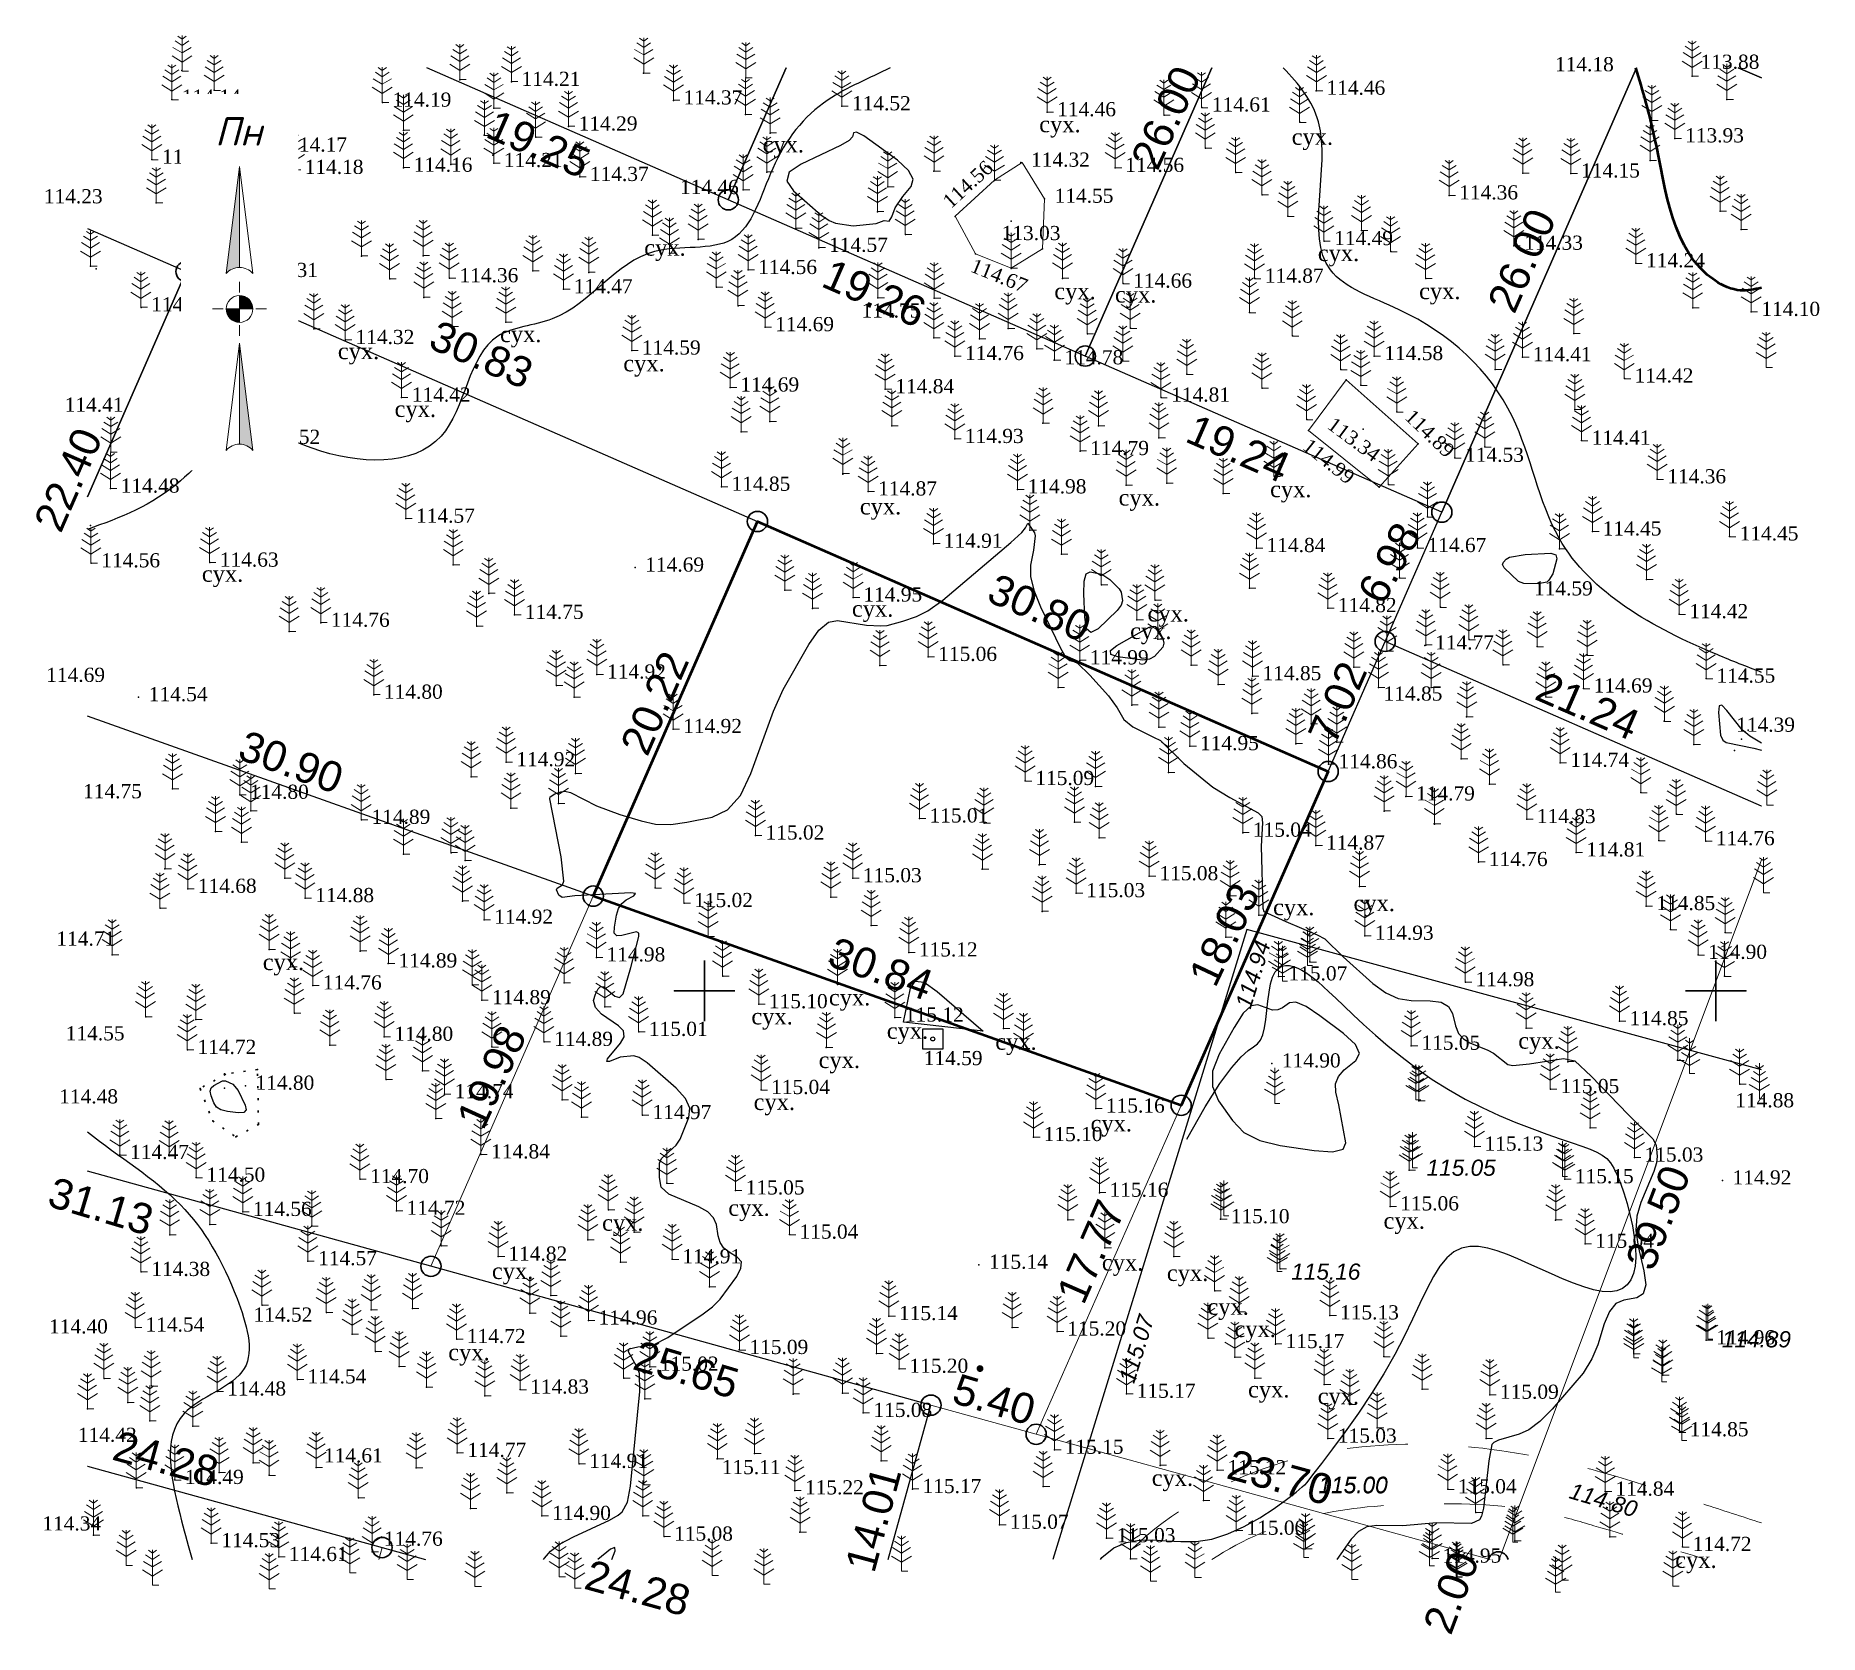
# Model space of a CAD drawing. Header units: millimetres. Extents: x 5405616.9 to 5405705.1, y 5524868.2 to 5524947.2.
import ezdxf
from ezdxf.enums import TextEntityAlignment as Align

# ---------------------------------------------------------------- set-up
doc = ezdxf.new("R2010")
doc.units = ezdxf.units.MM
doc.set_wipeout_variables(frame=1)
for name, pattern in [('0', [0]), ('1', [6, 3, -3]), ('HIDDEN', [0.5, 0, -0.5])]:
    doc.linetypes.add(name, pattern=pattern)
for name, color, linetype, lineweight in [('#Лист (текст_ПН)', 250, 'Continuous', 0), ('#Штамп', 250, 'Continuous', 0), ('11900000', 1, 'Continuous', 30), ('Контур', 7, 'HIDDEN', 30), ('рельеф', 7, 'Continuous', 0), ('ТОЧКИ', 7, 'Continuous', 30)]:
    doc.layers.add(name, color=color, linetype=linetype, lineweight=lineweight)
for name, color, linetype in [('12000000', 7, 'Continuous'), ('61420000', 7, 'Continuous'), ('71132060', 7, '0'), ('SC007', 7, 'Continuous'), ('горизонтали', 42, 'Continuous'), ('Горизонтали--MIN', 32, 'Continuous'), ('Ділянки_Межі', 10, 'Continuous'), ('надписи', 7, 'Continuous'), ('Ограда каменная', 7, 'g5_472'), ('отметки', 7, 'Continuous'), ('промеры', 185, 'Continuous'), ('Растительность', 7, 'Continuous')]:
    doc.layers.add(name, color=color, linetype=linetype)
doc.styles.get("Standard").update_dxf_attribs({"font": 'arial.ttf'})
doc.styles.add('times', font='times.ttf')
doc.styles.add('WMF-Arial Cyr2', font='ariali.ttf')
doc.styles.add('Мой_Топо', font='isocpeui.ttf')
doc.linetypes.add('g5_472', pattern='A,0,-4,[25,GUGK_2005.shx,S=0.4,R=0,X=0,Y=-0.2],0', length=4)
doc.linetypes.add('канава 0', pattern='A,0.9,0,["|",Standard,S=0.25,R=0,X=0,Y=0],0.1', length=1)

msp = doc.modelspace()

# ---------------------------------------------------------------- texts
at = {"layer": '12000000', "color": 7, "style": 'WMF-Arial Cyr2'}
for s, rotation, p in [('114.94', 72.87732, (5405676.995, 5524899.057, 114.94)), ('115.07', 72.87732, (5405671.237, 5524880.546, 115.07)), ('114.80', 343.52043, (5405692.688, 5524874.928, 114.8))]:
    msp.add_text(s, height=0.8, rotation=rotation, dxfattribs=at).set_placement(p)
for s, p in [('115.05', (5405685.695, 5524890.855, 115.05)), ('115.16', (5405679.007, 5524885.717, 115.16)), ('114.89', (5405700.289, 5524882.371, 114.89)), ('115.00', (5405680.356, 5524875.153, 115)), ('115.00', (5405680.359, 5524875.18, 115))]:
    msp.add_text(s, height=0.8, dxfattribs=at).set_placement(p)
at = {"layer": 'надписи', "color": 7, "style": 'times'}
for p in [(5405666.55, 5524943.246, 111.861), (5405652.878, 5524942.246, 111.861), (5405679.029, 5524942.623, 111.861), (5405647.026, 5524937.142, 111.861), (5405680.32, 5524936.874, 111.861), (5405667.297, 5524934.99, 111.861), (5405670.295, 5524934.826, 111.861), (5405685.326, 5524934.993, 111.861), (5405639.899, 5524932.868, 111.861), (5405631.882, 5524932.027, 111.861), (5405645.992, 5524931.423, 111.861), (5405634.689, 5524929.17, 111.861), (5405670.474, 5524924.788, 111.861), (5405677.96, 5524925.203, 111.861), (5405657.683, 5524924.348, 111.861), (5405625.161, 5524921.02, 111.861), (5405657.292, 5524919.295, 111.861), (5405671.902, 5524919.056, 111.861), (5405671.042, 5524918.194, 111.861), (5405678.108, 5524904.538, 111.861), (5405682.084, 5524904.737, 111.861), (5405628.171, 5524901.822, 111.861), (5405656.155, 5524900.075, 111.861), (5405652.322, 5524899.137, 111.861), (5405659.015, 5524898.426, 111.861), (5405664.379, 5524897.884, 111.861), (5405690.228, 5524897.937, 111.861), (5405655.648, 5524896.98, 111.861), (5405652.435, 5524894.906, 111.861), (5405669.088, 5524893.849, 111.861), (5405651.181, 5524889.674, 111.861), (5405644.942, 5524888.936, 111.861), (5405683.568, 5524889.037, 111.861), (5405669.647, 5524886.968, 111.861), (5405639.498, 5524886.549, 111.861), (5405672.86, 5524886.455, 111.861), (5405674.865, 5524884.785, 111.861), (5405676.201, 5524883.681, 111.861), (5405637.34, 5524882.532, 111.861), (5405676.871, 5524880.695, 111.861), (5405680.314, 5524880.363, 111.861), (5405672.111, 5524876.324, 111.861), (5405697.986, 5524872.269, 111.861)]:
    msp.add_text('сух.', height=0.8, dxfattribs=at).set_placement(p, align=Align.TOP_LEFT)
at = {"layer": 'отметки', "color": 7, "style": 'times'}
for s, p in [('114.18', (5405692.042, 5524946.16, 114.183)), ('113.88', (5405699.239, 5524946.281, 113.881)), ('114.21', (5405640.963, 5524945.437, 114.21)), ('114.46', (5405680.746, 5524944.999, 114.459)), ('114.14', (5405624.173, 5524944.556, 114.14)), ('114.19', (5405634.586, 5524944.41, 114.193)), ('114.37', (5405648.971, 5524944.519, 114.365)), ('114.52', (5405657.294, 5524944.23, 114.523)), ('114.46', (5405667.436, 5524943.936, 114.46)), ('114.61', (5405675.084, 5524944.169, 114.608)), ('114.29', (5405643.785, 5524943.23, 114.287)), ('114.17', (5405629.429, 5524942.188, 114.17)), ('113.93', (5405698.475, 5524942.644, 113.932)), ('114.16', (5405623.191, 5524941.592, 114.161)), ('114.18', (5405630.242, 5524941.085, 114.18)), ('114.16', (5405635.629, 5524941.191, 114.16)), ('114.21', (5405640.086, 5524941.423, 114.212)), ('114.32', (5405666.146, 5524941.442, 114.317)), ('114.56', (5405670.804, 5524941.183, 114.56)), ('114.37', (5405644.341, 5524940.736, 114.371)), ('114.15', (5405693.332, 5524940.907, 114.152)), ('114.23', (5405617.35, 5524939.632, 114.232)), ('114.46', (5405648.793, 5524940.09, 114.459)), ('114.55', (5405667.311, 5524939.659, 114.545)), ('114.36', (5405687.311, 5524939.823, 114.36)), ('113.03', (5405664.692, 5524937.814, 113.032)), ('114.49', (5405681.13, 5524937.564, 114.491)), ('114.57', (5405656.161, 5524937.232, 114.569)), ('114.33', (5405690.516, 5524937.335, 114.329)), ('114.31', (5405627.992, 5524935.989, 114.31)), ('114.56', (5405652.66, 5524936.137, 114.556)), ('114.24', (5405696.544, 5524936.467, 114.241)), ('114.36', (5405637.897, 5524935.727, 114.358)), ('114.47', (5405643.543, 5524935.18, 114.466)), ('114.66', (5405671.196, 5524935.462, 114.657)), ('114.87', (5405677.701, 5524935.707, 114.873)), ('114.32', (5405622.655, 5524934.289, 114.318)), ('114.75', (5405657.77, 5524933.983, 114.751)), ('114.10', (5405702.242, 5524934.064, 114.101)), ('114.69', (5405653.5, 5524933.31, 114.692)), ('114.32', (5405632.757, 5524932.675, 114.317)), ('114.59', (5405646.909, 5524932.154, 114.585)), ('114.76', (5405662.884, 5524931.882, 114.756)), ('114.78', (5405667.796, 5524931.671, 114.781)), ('114.58', (5405683.608, 5524931.879, 114.58)), ('114.41', (5405690.945, 5524931.826, 114.409)), ('114.43', (5405626.345, 5524931.179, 114.432)), ('114.42', (5405695.977, 5524930.772, 114.421)), ('114.42', (5405635.537, 5524929.827, 114.42)), ('114.69', (5405651.777, 5524930.327, 114.688)), ('114.84', (5405659.437, 5524930.241, 114.844)), ('114.81', (5405673.073, 5524929.826, 114.813)), ('114.41', (5405618.38, 5524929.327, 114.408)), ('114.52', (5405628.103, 5524927.738, 114.518)), ('114.93', (5405662.875, 5524927.782, 114.931)), ('114.79', (5405669.069, 5524927.186, 114.789)), ('114.41', (5405693.856, 5524927.699, 114.41)), ('114.53', (5405687.599, 5524926.851, 114.529)), ('114.48', (5405621.149, 5524925.327, 114.478)), ('114.85', (5405651.34, 5524925.419, 114.852)), ('114.87', (5405658.588, 5524925.187, 114.869)), ('114.98', (5405665.977, 5524925.29, 114.981)), ('114.36', (5405697.595, 5524925.788, 114.362)), ('114.57', (5405635.747, 5524923.842, 114.572)), ('114.91', (5405661.831, 5524922.605, 114.914)), ('114.45', (5405694.399, 5524923.208, 114.446)), ('114.45', (5405701.17, 5524922.962, 114.454)), ('114.63', (5405626.047, 5524921.668, 114.635)), ('114.84', (5405677.787, 5524922.387, 114.836)), ('114.67', (5405685.742, 5524922.391, 114.67)), ('114.56', (5405620.189, 5524921.635, 114.561)), ('114.69', (5405647.077, 5524921.423, 114.686)), ('114.95', (5405657.856, 5524919.943, 114.947)), ('114.59', (5405691.005, 5524920.247, 114.585)), ('114.75', (5405641.121, 5524919.085, 114.753)), ('114.82', (5405681.309, 5524919.42, 114.821)), ('114.42', (5405698.685, 5524919.12, 114.423)), ('114.76', (5405631.539, 5524918.694, 114.757)), ('114.77', (5405686.116, 5524917.575, 114.77)), ('115.06', (5405661.558, 5524917.006, 115.057)), ('114.99', (5405669.052, 5524916.837, 114.994)), ('114.69', (5405617.468, 5524915.972, 114.692)), ('114.92', (5405645.19, 5524916.136, 114.922)), ('114.85', (5405677.587, 5524916.054, 114.849)), ('114.55', (5405700.024, 5524915.935, 114.553)), ('114.54', (5405622.535, 5524915.015, 114.538)), ('114.80', (5405634.159, 5524915.138, 114.8)), ('114.85', (5405683.571, 5524915.045, 114.851)), ('114.69', (5405693.955, 5524915.446, 114.685)), ('114.92', (5405648.95, 5524913.44, 114.921)), ('114.39', (5405700.999, 5524913.508, 114.553)), ('114.95', (5405674.498, 5524912.596, 114.953)), ('114.92', (5405640.705, 5524911.802, 114.92)), ('114.86', (5405681.347, 5524911.698, 114.858)), ('114.74', (5405692.8, 5524911.771, 114.739)), ('114.75', (5405619.288, 5524910.218, 114.751)), ('114.80', (5405627.538, 5524910.19, 114.804)), ('115.09', (5405666.357, 5524910.873, 115.093)), ('114.79', (5405685.175, 5524910.11, 114.786)), ('114.89', (5405633.546, 5524908.954, 114.888)), ('115.01', (5405661.126, 5524909.02, 115.01)), ('114.83', (5405691.146, 5524908.989, 114.826)), ('115.02', (5405653.022, 5524908.177, 115.022)), ('115.04', (5405677.11, 5524908.317, 115.044)), ('114.87', (5405680.726, 5524907.68, 114.869)), ('114.76', (5405699.996, 5524907.897, 114.755)), ('114.76', (5405688.771, 5524906.866, 114.76)), ('114.81', (5405693.594, 5524907.34, 114.813)), ('115.03', (5405657.835, 5524906.065, 115.031)), ('115.08', (5405672.492, 5524906.164, 115.079)), ('114.68', (5405624.961, 5524905.542, 114.68)), ('114.88', (5405630.766, 5524905.082, 114.879)), ('115.03', (5405668.876, 5524905.327, 115.033)), ('114.92', (5405639.612, 5524904.014, 114.918)), ('115.02', (5405649.493, 5524904.837, 115.017)), ('114.85', (5405697.056, 5524904.69, 114.851)), ('114.93', (5405683.138, 5524903.223, 114.935)), ('114.71', (5405617.97, 5524902.933, 114.712)), ('115.12', (5405660.599, 5524902.396, 115.118)), ('114.90', (5405699.617, 5524902.277, 114.903)), ('114.89', (5405634.877, 5524901.852, 114.886)), ('114.98', (5405645.161, 5524902.151, 114.982)), ('114.76', (5405631.144, 5524900.764, 114.755)), ('115.07', (5405678.871, 5524901.212, 115.07)), ('114.98', (5405688.113, 5524900.926, 114.98)), ('114.89', (5405639.502, 5524900.037, 114.892)), ('115.10', (5405653.187, 5524899.837, 115.1)), ('115.12', (5405659.911, 5524899.178, 115.12)), ('114.85', (5405695.732, 5524898.999, 114.854)), ('114.55', (5405618.433, 5524898.251, 114.546)), ('114.80', (5405634.677, 5524898.227, 114.798)), ('114.89', (5405642.575, 5524897.975, 114.894)), ('115.01', (5405647.255, 5524898.468, 115.012)), ('114.72', (5405624.944, 5524897.578, 114.719)), ('114.59', (5405660.841, 5524897.026, 114.588)), ('115.05', (5405685.442, 5524897.785, 115.046)), ('114.90', (5405678.543, 5524896.909, 114.901)), ('114.80', (5405627.811, 5524895.807, 114.801)), ('114.74', (5405637.657, 5524895.389, 114.735)), ('115.04', (5405653.3, 5524895.596, 115.038)), ('115.05', (5405692.314, 5524895.641, 115.05)), ('114.48', (5405618.11, 5524895.13, 114.485)), ('114.97', (5405647.436, 5524894.355, 114.97)), ('115.16', (5405669.847, 5524894.678, 115.16)), ('114.88', (5405700.954, 5524894.938, 114.882)), ('115.10', (5405666.77, 5524893.268, 115.1)), ('115.13', (5405688.558, 5524892.797, 115.133)), ('114.47', (5405621.613, 5524892.382, 114.47)), ('114.84', (5405639.456, 5524892.411, 114.838)), ('115.03', (5405696.469, 5524892.254, 115.031)), ('114.50', (5405625.386, 5524891.262, 114.504)), ('114.70', (5405633.478, 5524891.19, 114.697)), ('115.15', (5405693.026, 5524891.185, 115.149)), ('114.92', (5405700.819, 5524891.125, 114.916)), ('115.05', (5405652.043, 5524890.63, 115.047)), ('115.16', (5405670.026, 5524890.518, 115.164)), ('114.56', (5405627.685, 5524889.568, 114.559)), ('114.72', (5405635.28, 5524889.624, 114.718)), ('115.10', (5405676.017, 5524889.208, 115.101)), ('115.06', (5405684.389, 5524889.842, 115.055)), ('115.04', (5405654.703, 5524888.446, 115.039)), ('114.82', (5405640.312, 5524887.359, 114.822)), ('115.04', (5405694.03, 5524887.994, 115.044)), ('114.38', (5405622.662, 5524886.6, 114.385)), ('114.57', (5405630.907, 5524887.133, 114.574)), ('114.91', (5405648.909, 5524887.225, 114.906)), ('115.14', (5405664.069, 5524886.957, 115.143)), ('114.40', (5405617.608, 5524883.759, 114.398)), ('114.54', (5405622.374, 5524883.852, 114.544)), ('114.52', (5405627.715, 5524884.341, 114.517)), ('114.96', (5405644.769, 5524884.2, 114.963)), ('115.14', (5405659.619, 5524884.419, 115.137)), ('115.13', (5405681.42, 5524884.454, 115.132)), ('114.72', (5405638.257, 5524883.284, 114.724)), ('115.20', (5405667.936, 5524883.656, 115.196)), ('115.17', (5405678.726, 5524883.035, 115.17)), ('114.96', (5405700.016, 5524883.222, 114.962)), ('115.09', (5405652.226, 5524882.743, 115.087)), ('114.54', (5405630.384, 5524881.289, 114.542)), ('115.02', (5405647.798, 5524881.916, 115.023)), ('115.20', (5405660.134, 5524881.813, 115.203)), ('114.48', (5405626.415, 5524880.69, 114.484)), ('114.83', (5405641.388, 5524880.786, 114.835)), ('115.17', (5405671.369, 5524880.579, 115.171)), ('115.09', (5405689.323, 5524880.53, 115.092)), ('115.08', (5405658.355, 5524879.63, 115.081)), ('114.85', (5405698.702, 5524878.674, 114.849)), ('114.42', (5405619.032, 5524878.4, 114.415)), ('114.77', (5405638.284, 5524877.655, 114.77)), ('115.15', (5405667.809, 5524877.81, 115.146)), ('115.03', (5405681.312, 5524878.362, 115.031)), ('114.61', (5405631.195, 5524877.382, 114.613)), ('114.91', (5405644.305, 5524877.112, 114.906)), ('115.11', (5405650.859, 5524876.803, 115.111)), ('115.12', (5405675.853, 5524876.797, 115.117)), ('114.49', (5405624.324, 5524876.318, 114.485)), ('115.22', (5405654.971, 5524875.802, 115.218)), ('115.17', (5405660.783, 5524875.868, 115.174)), ('115.04', (5405687.241, 5524875.853, 115.044)), ('114.84', (5405695.03, 5524875.738, 114.843)), ('114.90', (5405642.473, 5524874.537, 114.903)), ('115.07', (5405665.095, 5524874.104, 115.075)), ('114.34', (5405617.274, 5524874.018, 114.337)), ('114.53', (5405626.123, 5524873.192, 114.533)), ('114.76', (5405634.16, 5524873.266, 114.758)), ('115.08', (5405648.504, 5524873.516, 115.084)), ('115.03', (5405670.377, 5524873.437, 115.031)), ('115.00', (5405676.792, 5524873.809, 115.003)), ('114.61', (5405629.46, 5524872.509, 114.605)), ('114.95', (5405686.48, 5524872.428, 114.951)), ('114.72', (5405698.85, 5524873.005, 114.719))]:
    msp.add_text(s, height=0.7, dxfattribs=at).set_placement(p, align=Align.TOP_LEFT)
for s, rotation, p in [('114.56', 42.39047, (5405661.705, 5524939.152, 114.558)), ('114.67', 338.0304, (5405663.355, 5524936.226, 114.67)), ('113.34', 323.40069, (5405681.149, 5524928.411, 113.341)), ('114.89', 316.18008, (5405685.05, 5524928.819, 114.894)), ('114.99', 321.27236, (5405679.946, 5524927.362, 114.828))]:
    msp.add_text(s, height=0.7, rotation=rotation, dxfattribs=at).set_placement(p, align=Align.TOP_LEFT)
at = {"layer": 'промеры', "char_height": 1.5, "attachment_point": 1}
for s, insert, rotation in [('26.00', (5405671.031, 5524941.109, 107.24), 65.31556), ('19.25', (5405639.714, 5524943.61), 336.35584), ('26.00', (5405688.659, 5524934.006), 66.37949), ('19.26', (5405656.305, 5524936.225), 336.35584), ('30.83', (5405636.879, 5524933.196), 336.3783), ('19.24', (5405674.293, 5524928.554), 336.35584), ('22.40', (5405616.812, 5524923.171), 66.39254), ('6.98', (5405682.229, 5524919.711), 61.91278), ('30.80', (5405664.475, 5524920.676), 336.32163), ('20.22', (5405645.802, 5524912.127, 107.24), 66.39254), ('7.02', (5405679.788, 5524912.693), 66.35584), ('21.24', (5405691.562, 5524915.819), 336.4763), ('30.90', (5405627.366, 5524912.909), 340.0588), ('18.03', (5405673.893, 5524900.739), 64.71738), ('30.84', (5405656.514, 5524902.695), 340.0588), ('19.98', (5405637.705, 5524893.675), 65.47927), ('39.50', (5405695.494, 5524886.617), 69.01088), ('31.13', (5405617.878, 5524890.82), 343.40255), ('17.77', (5405667.366, 5524885.011), 66.37793), ('25.65', (5405646.813, 5524882.748), 343.40255), ('5.40', (5405662.586, 5524881.1), 343.40255), ('24.28', (5405621.056, 5524878.284), 344.5669), ('23.70', (5405676.131, 5524877.364), 344.79499), ('14.01', (5405656.942, 5524871.547), 74.94436), ('24.28', (5405644.384, 5524871.901), 344.56221), ('2.00', (5405685.488, 5524868.612), 69.45084)]:
    msp.add_mtext(s, dxfattribs=dict(at, insert=insert, rotation=rotation))

# ---------------------------------------------------------------- blocks, each defined once
blk = doc.blocks.new('A$C51FE15A3')
at = {"layer": 'Растительность', "color": 94, "lineweight": 0}
for points in [[(-0.447, 1.172), (0, 0.895), (0.447, 1.172)], [(-0.343, 1.489), (0, 1.267), (0.343, 1.489)], [(-0.201, 1.726), (0, 1.584), (0.201, 1.726)], [(0, 1.75), (0, 0), (0.319, 0)], [(-0.493, 0.753), (0, 0.444), (0.493, 0.753)]]:
    blk.add_lwpolyline(points, dxfattribs=at)
blk = doc.blocks.new('SYMBOL902')
at = {"layer": 'SC007'}
blk.add_lwpolyline([(-1.25, -1.25), (-1.25, 1.25), (1.25, 1.25), (1.25, -1.25)], close=True, dxfattribs=at)
blk.add_circle((0, 0), 0.25, dxfattribs=at)
blk = doc.blocks.new('SYMBOL71132060')
at = {"layer": 'SC007', "color": 94, "lineweight": 0}
for points in [[(-0.4, 1.05), (0, 0.8), (0.4, 1.05)], [(-0.3, 1.35), (0, 1.15), (0.3, 1.35)], [(-0.2, 1.65), (0, 1.5), (0.2, 1.65)], [(0, 1.75), (0, 0), (0.25, 0)], [(-0.5, 0.7), (0, 0.4), (0.5, 0.7)]]:
    blk.add_lwpolyline(points, dxfattribs=at)
blk = doc.blocks.new('*U4')
at = {"color": 0}
for points in [[(-0.113, 0), (-0.109, -0.029), (-0.097, -0.056)], [(-0.113, 0), (-0.097, -0.056), (0, 0)], [(-0.097, -0.056), (0, -0.113), (0, 0)], [(-0.097, -0.056), (-0.08, -0.08), (-0.056, -0.097)], [(-0.097, -0.056), (-0.056, -0.097), (0, -0.113)], [(-0.056, -0.097), (-0.029, -0.109), (0, -0.113)]]:
    blk.add_solid(points, dxfattribs=at)
blk = doc.blocks.new('*U5')
at = {"color": 0}
for points in [[(0, 0), (0.097, 0.056), (0, 0.113)], [(0.097, 0.056), (0.029, 0.109), (0, 0.113)], [(0, 0), (0.113, 0), (0.097, 0.056)], [(0.097, 0.056), (0.056, 0.097), (0.029, 0.109)], [(0.097, 0.056), (0.08, 0.08), (0.056, 0.097)], [(0.113, 0), (0.109, 0.029), (0.097, 0.056)]]:
    blk.add_solid(points, dxfattribs=at)
blk = doc.blocks.new('*U6')
at = {"color": 0}
for points in [[(0, -1.136), (0.021, -1.138), (0, -0.288)], [(0.021, -1.138), (0.042, -1.142), (0, -0.288)], [(0.042, -1.142), (0.062, -1.15), (0, -0.288)], [(0.062, -1.15), (0.081, -1.16), (0, -0.288)], [(0.081, -1.16), (0.098, -1.173), (0, -0.288)], [(0.098, -1.173), (0.113, -1.188), (0, -0.288)]]:
    blk.add_solid(points, dxfattribs=at)
blk = doc.blocks.new('*U7')
at = {"color": 0}
for points in [[(-0.113, 0.297), (-0.098, 0.312), (0, 1.197)], [(-0.098, 0.312), (-0.081, 0.325), (0, 1.197)], [(-0.081, 0.325), (-0.062, 0.335), (0, 1.197)], [(-0.062, 0.335), (-0.042, 0.343), (0, 1.197)], [(-0.042, 0.343), (-0.021, 0.347), (0, 1.197)], [(-0.021, 0.347), (0, 0.349), (0, 1.197)]]:
    blk.add_solid(points, dxfattribs=at)
blk = doc.blocks.new('#Північ')
at = {"color": 7}
blk.add_wipeout([(-2.901, 10.635), (2.901, 10.635), (2.901, -7.981), (-2.901, -7.981)], dxfattribs=at).dxf.layer = '#Лист (текст_ПН)'
at = {"layer": '#Лист (текст_ПН)'}
for p, q in [((-0.663, 1.748), (0, 7.043)), ((0, 7.043), (0, 2.052)), ((0, 7.043), (0.663, 1.748)), ((0, 1.337), (0, 0.807)), ((-1.337, 0), (-0.807, 0)), ((-0.662, 0), (0.662, 0)), ((0, 0.662), (0, -0.662)), ((1.337, 0), (0.807, 0)), ((0, -1.337), (0, -0.807)), ((-0.663, -6.99), (0, -1.695)), ((0, -1.695), (0.663, -6.99)), ((0, -1.695), (0, -6.686))]:
    blk.add_line(p, q, dxfattribs=at)
at = {"layer": '#Лист (текст_ПН)', "flags": 128}
for points in [[(0, 7.043), (-0.663, 1.748, -0.218585), (0, 2.052)], [(0, 0), (-0.662, 0, 0.414214), (0, -0.662)]]:
    blk.add_lwpolyline(points, format="xyb", close=True, dxfattribs=at)
at = {"layer": '#Лист (текст_ПН)'}
blk.add_circle((0, 0), 0.662, dxfattribs=at)
for centre in [(0, 1.178), (0, -7.56)]:
    blk.add_arc(centre, 0.874, 40.67981, 139.32019, dxfattribs=at)
at = {"layer": '#Лист (текст_ПН)', "xscale": 5.883850111352785, "yscale": 5.883850111352785, "zscale": 5.883850111352785}
for name in ['*U7', '*U4', '*U5', '*U6']:
    blk.add_blockref(name, (0, 0), dxfattribs=at)
at = {"layer": '#Лист (текст_ПН)', "style": 'Мой_Топо'}
blk.add_text('Пн', height=1.4, dxfattribs=at).set_placement((-1.217, 8.077))

# ---------------------------------------------------------------- hatches: boundary and pattern name
at = {"layer": '12000000', "lineweight": 15, "ltscale": 0.02, "extrusion": (-0.000964997, -0.001555, 0.999998)}
for points in [[(5405674.263, 5524887.992, 1), (5405674.6, 5524888.014, 1)], [(5404065.449, 5522271.557, 1), (5404065.786, 5522271.578, 1)], [(5404058.761, 5522266.419, 1), (5404059.098, 5522266.44, 1)], [(5404080.043, 5522263.072, 1), (5404080.38, 5522263.094, 1)], [(5404050.682, 5522261.149, 1), (5404051.019, 5522261.17, 1)], [(5404060.217, 5522255.994, 1), (5404060.554, 5522256.015, 1)], [(5404072.584, 5522255.809, 1), (5404072.921, 5522255.831, 1)]]:
    msp.add_hatch(color=7, dxfattribs=at).paths.add_polyline_path(points)

# ---------------------------------------------------------------- linework, layer by layer
at = {"layer": '11900000', "color": 0, "linetype": '0', "lineweight": 15, "ltscale": 0.7}
for points in [[(5405650, 5524898.496), (5405650, 5524901.504)], [(5405650, 5524898.496), (5405650, 5524901.504)], [(5405650, 5524898.496), (5405650, 5524901.504)], [(5405650, 5524898.496), (5405650, 5524901.504)], [(5405650, 5524898.496), (5405650, 5524901.504)], [(5405650, 5524898.496), (5405650, 5524901.504)], [(5405650, 5524898.496), (5405650, 5524901.504)], [(5405650, 5524898.496), (5405650, 5524901.504)], [(5405650, 5524898.496), (5405650, 5524901.504)], [(5405650, 5524898.496), (5405650, 5524901.504)], [(5405650, 5524898.496), (5405650, 5524901.504)], [(5405650, 5524898.496), (5405650, 5524901.504)], [(5405650, 5524898.496), (5405650, 5524901.504)], [(5405650, 5524898.496), (5405650, 5524901.504)], [(5405650, 5524898.496), (5405650, 5524901.504)], [(5405650, 5524898.496), (5405650, 5524901.504)], [(5405650, 5524898.496), (5405650, 5524901.504)], [(5405650, 5524898.496), (5405650, 5524901.504)], [(5405650, 5524898.496), (5405650, 5524901.504)], [(5405650, 5524898.496), (5405650, 5524901.504)], [(5405650, 5524898.496), (5405650, 5524901.504)], [(5405650, 5524898.496), (5405650, 5524901.504)], [(5405650, 5524898.496), (5405650, 5524901.504)], [(5405650, 5524898.496), (5405650, 5524901.504)], [(5405650, 5524898.496), (5405650, 5524901.504)], [(5405650, 5524898.496), (5405650, 5524901.504)], [(5405650, 5524898.496), (5405650, 5524901.504)], [(5405650, 5524898.496), (5405650, 5524901.504)], [(5405650, 5524898.496), (5405650, 5524901.504)], [(5405650, 5524898.496), (5405650, 5524901.504)], [(5405650, 5524898.496), (5405650, 5524901.504)], [(5405650, 5524898.496), (5405650, 5524901.504)], [(5405650, 5524898.496), (5405650, 5524901.504)], [(5405650, 5524898.496), (5405650, 5524901.504)], [(5405650, 5524898.496), (5405650, 5524901.504)], [(5405650, 5524898.496), (5405650, 5524901.504)], [(5405650, 5524898.496), (5405650, 5524901.504)], [(5405650, 5524898.496), (5405650, 5524901.504)], [(5405650, 5524898.496), (5405650, 5524901.504)], [(5405650, 5524898.496), (5405650, 5524901.504)], [(5405650, 5524898.496), (5405650, 5524901.504)], [(5405650, 5524898.496), (5405650, 5524901.504)], [(5405650, 5524898.496), (5405650, 5524901.504)], [(5405650, 5524898.496), (5405650, 5524901.504)], [(5405700, 5524898.496), (5405700, 5524901.504)], [(5405700, 5524898.496), (5405700, 5524901.504)], [(5405700, 5524898.496), (5405700, 5524901.504)], [(5405700, 5524898.496), (5405700, 5524901.504)], [(5405700, 5524898.496), (5405700, 5524901.504)], [(5405700, 5524898.496), (5405700, 5524901.504)], [(5405700, 5524898.496), (5405700, 5524901.504)], [(5405700, 5524898.496), (5405700, 5524901.504)], [(5405700, 5524898.496), (5405700, 5524901.504)], [(5405700, 5524898.496), (5405700, 5524901.504)], [(5405700, 5524898.496), (5405700, 5524901.504)], [(5405648.496, 5524900), (5405651.504, 5524900)], [(5405648.496, 5524900), (5405651.504, 5524900)], [(5405648.496, 5524900), (5405651.504, 5524900)], [(5405648.496, 5524900), (5405651.504, 5524900)], [(5405648.496, 5524900), (5405651.504, 5524900)], [(5405648.496, 5524900), (5405651.504, 5524900)], [(5405648.496, 5524900), (5405651.504, 5524900)], [(5405648.496, 5524900), (5405651.504, 5524900)], [(5405648.496, 5524900), (5405651.504, 5524900)], [(5405648.496, 5524900), (5405651.504, 5524900)], [(5405648.496, 5524900), (5405651.504, 5524900)], [(5405648.496, 5524900), (5405651.504, 5524900)], [(5405648.496, 5524900), (5405651.504, 5524900)], [(5405648.496, 5524900), (5405651.504, 5524900)], [(5405648.496, 5524900), (5405651.504, 5524900)], [(5405648.496, 5524900), (5405651.504, 5524900)], [(5405648.496, 5524900), (5405651.504, 5524900)], [(5405648.496, 5524900), (5405651.504, 5524900)], [(5405648.496, 5524900), (5405651.504, 5524900)], [(5405648.496, 5524900), (5405651.504, 5524900)], [(5405648.496, 5524900), (5405651.504, 5524900)], [(5405648.496, 5524900), (5405651.504, 5524900)], [(5405648.496, 5524900), (5405651.504, 5524900)], [(5405698.496, 5524900), (5405701.504, 5524900)], [(5405698.496, 5524900), (5405701.504, 5524900)], [(5405698.496, 5524900), (5405701.504, 5524900)], [(5405698.496, 5524900), (5405701.504, 5524900)], [(5405698.496, 5524900), (5405701.504, 5524900)], [(5405698.496, 5524900), (5405701.504, 5524900)], [(5405698.496, 5524900), (5405701.504, 5524900)], [(5405698.496, 5524900), (5405701.504, 5524900)], [(5405698.496, 5524900), (5405701.504, 5524900)], [(5405698.496, 5524900), (5405701.504, 5524900)], [(5405698.496, 5524900), (5405701.504, 5524900)]]:
    msp.add_lwpolyline(points, dxfattribs=at)
at = {"layer": '11900000', "linetype": '0', "lineweight": 15, "ltscale": 0.7}
for points in [[(5405650, 5524898.496), (5405650, 5524901.504)], [(5405650, 5524898.496), (5405650, 5524901.504)], [(5405650, 5524898.496), (5405650, 5524901.504)], [(5405650, 5524898.496), (5405650, 5524901.504)], [(5405650, 5524898.496), (5405650, 5524901.504)], [(5405650, 5524898.496), (5405650, 5524901.504)], [(5405650, 5524898.496), (5405650, 5524901.504)], [(5405650, 5524898.496), (5405650, 5524901.504)], [(5405700, 5524898.496), (5405700, 5524901.504)], [(5405700, 5524898.496), (5405700, 5524901.504)], [(5405700, 5524898.496), (5405700, 5524901.504)], [(5405648.496, 5524900), (5405651.504, 5524900)], [(5405648.496, 5524900), (5405651.504, 5524900)], [(5405698.496, 5524900), (5405701.504, 5524900)], [(5405698.496, 5524900), (5405701.504, 5524900)], [(5405698.496, 5524900), (5405701.504, 5524900)], [(5405698.496, 5524900), (5405701.504, 5524900)], [(5405698.496, 5524900), (5405701.504, 5524900)], [(5405698.496, 5524900), (5405701.504, 5524900)]]:
    msp.add_lwpolyline(points, dxfattribs=at)
at = {"layer": '11900000', "color": 7}
for points in [[(5405650, 5524898.5, 0), (5405650, 5524901.5, 0)], [(5405650, 5524898.5, 0), (5405650, 5524901.5, 0)], [(5405700, 5524898.5, 0), (5405700, 5524901.5, 0)], [(5405700, 5524898.5, 0), (5405700, 5524901.5, 0)], [(5405648.5, 5524900, 0), (5405651.5, 5524900, 0)], [(5405648.5, 5524900, 0), (5405651.5, 5524900, 0)], [(5405698.5, 5524900, 0), (5405701.5, 5524900, 0)], [(5405698.5, 5524900, 0), (5405701.5, 5524900, 0)]]:
    msp.add_polyline3d(points, dxfattribs=at)
at = {"layer": '61420000', "linetype": '1', "lineweight": 15}
for points, knots in [([(5405702.25, 5524873.695), (5405701.282, 5524874.005), (5405698.083, 5524875.041), (5405692.768, 5524876.821), (5405685.912, 5524877.833), (5405678.582, 5524877.207), (5405673.432, 5524874.566), (5405671.01, 5524872.296), (5405670.608, 5524871.879)], [199.335038, 199.335038, 199.335038, 199.335038, 202.382152, 209.415787, 216.125508, 223.040534, 231.175391, 232.901006, 232.901006, 232.901006, 232.901006]), ([(5405675.085, 5524871.879), (5405676.607, 5524872.894), (5405680.064, 5524874.333), (5405685.758, 5524874.742), (5405690.47, 5524874.577), (5405695.096, 5524873.23), (5405697.679, 5524872.447), (5405699.528, 5524871.879)], [198.673354, 198.673354, 198.673354, 198.673354, 204.112948, 209.45441, 215.794726, 218.082006, 223.883847, 223.883847, 223.883847, 223.883847])]:
    msp.add_open_spline(points, degree=3, knots=knots, dxfattribs=at)
at = {"layer": 'горизонтали', "color": 32}
for points in [[(5405658.497, 5524937.932, 114.5), (5405658.887, 5524938.082, 114.5), (5405659.137, 5524938.052, 114.5), (5405659.257, 5524938.262, 114.5), (5405659.437, 5524938.702, 114.5), (5405659.817, 5524939.262, 114.5), (5405660.217, 5524939.762, 114.5), (5405660.317, 5524940.132, 114.5), (5405660.087, 5524940.562, 114.5), (5405659.547, 5524941.062, 114.5), (5405657.887, 5524942.262, 114.5), (5405657.517, 5524942.452, 114.5), (5405657.367, 5524942.422, 114.5), (5405657.327, 5524942.222, 114.5), (5405657.157, 5524942.042, 114.5), (5405656.727, 5524941.782, 114.5), (5405654.787, 5524940.872, 114.5), (5405654.197, 5524940.472, 114.5), (5405654.067, 5524940.032, 114.5), (5405654.397, 5524939.542, 114.5), (5405655.757, 5524938.362, 114.5), (5405656.167, 5524938.082, 114.5), (5405656.477, 5524937.952, 114.5), (5405657.347, 5524937.812, 114.5), (5405658.497, 5524937.932, 114.5)], [(5405689.527, 5524920.912, 114.5), (5405689.457, 5524921.072, 114.5), (5405689.497, 5524921.192, 114.5), (5405689.627, 5524921.342, 114.5), (5405689.787, 5524921.442, 114.5), (5405690.577, 5524921.572, 114.5), (5405691.837, 5524921.642, 114.5), (5405692.087, 5524921.552, 114.5), (5405692.127, 5524921.362, 114.5), (5405691.937, 5524920.612, 114.5), (5405691.747, 5524920.302, 114.5), (5405691.637, 5524920.202, 114.5), (5405691.207, 5524920.112, 114.5), (5405690.497, 5524920.142, 114.5), (5405690.247, 5524920.242, 114.5), (5405689.527, 5524920.912, 114.5)], [(5405670.667, 5524919.272, 115), (5405670.607, 5524919.072, 115), (5405670.407, 5524918.802, 115), (5405669.457, 5524917.892, 115), (5405669.107, 5524917.712, 115), (5405668.887, 5524917.902, 115), (5405668.797, 5524918.472, 115), (5405668.757, 5524919.622, 115), (5405668.777, 5524920.252, 115), (5405668.877, 5524920.612, 115), (5405669.067, 5524920.712, 115), (5405669.637, 5524920.602, 115), (5405670.047, 5524920.332, 115), (5405670.497, 5524919.872, 115), (5405670.607, 5524919.702, 115), (5405670.667, 5524919.272, 115)], [(5405671.987, 5524917.972, 115), (5405672.177, 5524918.022, 115), (5405672.297, 5524918.002, 115), (5405672.407, 5524917.912, 115), (5405672.657, 5524917.402, 115), (5405672.707, 5524917.192, 115), (5405672.667, 5524916.992, 115), (5405672.247, 5524916.522, 115), (5405672.007, 5524916.392, 115), (5405671.657, 5524916.342, 115), (5405670.437, 5524916.512, 115), (5405670.097, 5524916.632, 115), (5405670.077, 5524916.822, 115), (5405670.387, 5524917.072, 115), (5405671.987, 5524917.972, 115)], [(5405659.837, 5524898.452, 115), (5405660.187, 5524900.122, 115), (5405660.417, 5524900.472, 115), (5405660.857, 5524900.422, 115), (5405661.507, 5524899.972, 115), (5405663.787, 5524898.002, 115), (5405659.837, 5524898.452, 115)], [(5405675.447, 5524896.862, 115), (5405675.117, 5524896.022, 115), (5405675.107, 5524895.262, 115), (5405675.407, 5524894.562, 115), (5405676.097, 5524893.582, 115), (5405676.667, 5524893.002, 115), (5405677.457, 5524892.592, 115), (5405678.457, 5524892.352, 115), (5405680.137, 5524892.102, 115), (5405681.047, 5524892.042, 115), (5405681.577, 5524892.162, 115), (5405681.707, 5524892.482, 115), (5405681.357, 5524894.362, 115), (5405681.207, 5524894.992, 115), (5405681.197, 5524895.402, 115), (5405681.337, 5524895.762, 115), (5405681.627, 5524896.092, 115), (5405682.197, 5524896.552, 115), (5405682.377, 5524896.902, 115), (5405682.177, 5524897.352, 115), (5405681.587, 5524897.882, 115), (5405680.427, 5524898.762, 115), (5405679.737, 5524899.222, 115), (5405679.237, 5524899.432, 115), (5405678.917, 5524899.402, 115), (5405678.577, 5524899.162, 115), (5405678.337, 5524899.052, 115), (5405678.077, 5524899.042, 115), (5405677.357, 5524899.302, 115), (5405677.027, 5524899.262, 115), (5405676.637, 5524898.892, 115), (5405676.187, 5524898.182, 115), (5405675.447, 5524896.862, 115)], [(5405625.617, 5524894.812, 114.5), (5405625.577, 5524895.032, 114.5), (5405625.617, 5524895.202, 114.5), (5405625.747, 5524895.322, 114.5), (5405626.187, 5524895.542, 114.5), (5405626.337, 5524895.552, 114.5), (5405626.687, 5524895.382, 114.5), (5405626.957, 5524895.072, 114.5), (5405627.297, 5524894.352, 114.5), (5405627.347, 5524894.112, 114.5), (5405627.237, 5524893.982, 114.5), (5405626.957, 5524893.972, 114.5), (5405626.427, 5524894.032, 114.5), (5405626.107, 5524894.112, 114.5), (5405625.887, 5524894.252, 114.5), (5405625.757, 5524894.462, 114.5), (5405625.617, 5524894.812, 114.5)]]:
    msp.add_polyline3d(points, close=True, dxfattribs=at)
for points in [[(5405642.054, 5524871.879, 115), (5405642.097, 5524871.952, 115), (5405642.397, 5524872.302, 115), (5405642.877, 5524872.652, 115), (5405643.537, 5524873.002, 115), (5405645.307, 5524873.832, 115), (5405645.737, 5524874.072, 115), (5405645.937, 5524874.242, 115), (5405646.207, 5524874.712, 115), (5405646.347, 5524875.502, 115), (5405646.817, 5524880.192, 115), (5405646.787, 5524881.072, 115), (5405646.717, 5524881.322, 115), (5405646.257, 5524882.152, 115), (5405646.277, 5524882.292, 115), (5405646.707, 5524882.402, 115), (5405647.477, 5524882.502, 115), (5405648.187, 5524882.862, 115), (5405649.947, 5524884.022, 115), (5405650.397, 5524884.372, 115), (5405650.787, 5524884.762, 115), (5405651.597, 5524885.872, 115), (5405651.807, 5524886.282, 115), (5405651.827, 5524886.592, 115), (5405651.637, 5524886.812, 115), (5405651.217, 5524887.072, 115), (5405650.967, 5524887.282, 115), (5405650.787, 5524887.552, 115), (5405650.687, 5524887.882, 115), (5405650.597, 5524888.442, 115), (5405650.457, 5524888.782, 115), (5405650.167, 5524889.072, 115), (5405649.727, 5524889.312, 115), (5405648.237, 5524889.952, 115), (5405647.867, 5524890.292, 115), (5405647.787, 5524890.762, 115), (5405647.787, 5524891.472, 115), (5405647.887, 5524891.702, 115), (5405648.597, 5524892.372, 115), (5405648.797, 5524892.672, 115), (5405649.237, 5524893.732, 115), (5405649.277, 5524894.192, 115), (5405649.067, 5524894.672, 115), (5405648.597, 5524895.192, 115), (5405647.177, 5524896.442, 115), (5405646.777, 5524896.702, 115), (5405646.517, 5524896.792, 115), (5405645.837, 5524896.712, 115), (5405645.307, 5524896.512, 115), (5405645.177, 5524896.502, 115), (5405645.217, 5524896.632, 115), (5405645.857, 5524897.412, 115), (5405646.037, 5524897.732, 115), (5405645.997, 5524898.022, 115), (5405645.757, 5524898.272, 115), (5405644.917, 5524898.842, 115), (5405644.617, 5524899.182, 115), (5405644.527, 5524899.512, 115), (5405644.617, 5524899.832, 115), (5405644.747, 5524900.102, 115), (5405644.867, 5524900.212, 115), (5405645.027, 5524900.192, 115), (5405645.577, 5524899.742, 115), (5405645.797, 5524899.662, 115), (5405645.987, 5524899.852, 115), (5405646.357, 5524901.152, 115), (5405646.767, 5524902.682, 115), (5405646.767, 5524902.852, 115), (5405646.647, 5524902.922, 115), (5405645.917, 5524902.732, 115), (5405645.667, 5524902.712, 115), (5405645.547, 5524902.852, 115), (5405645.557, 5524903.152, 115), (5405645.657, 5524903.732, 115), (5405645.757, 5524904.072, 115), (5405645.917, 5524904.322, 115), (5405646.137, 5524904.502, 115), (5405646.517, 5524904.692, 115), (5405646.597, 5524904.802, 115), (5405646.357, 5524904.842, 115), (5405643.597, 5524904.702, 115), (5405642.977, 5524904.612, 115), (5405642.807, 5524904.732, 115), (5405642.697, 5524904.992, 115), (5405642.727, 5524905.072, 115), (5405642.987, 5524905.232, 115), (5405643.057, 5524905.422, 115), (5405642.917, 5524906.622, 115), (5405642.367, 5524909.492, 115), (5405642.377, 5524909.582, 115), (5405642.607, 5524909.732, 115), (5405642.897, 5524909.842, 115), (5405643.107, 5524909.862, 115), (5405643.387, 5524909.802, 115), (5405644.667, 5524909.152, 115), (5405645.827, 5524908.722, 115), (5405646.867, 5524908.402, 115), (5405647.577, 5524908.242, 115), (5405648.337, 5524908.222, 115), (5405649.137, 5524908.332, 115), (5405650.387, 5524908.582, 115), (5405651.147, 5524908.942, 115), (5405651.787, 5524909.652, 115), (5405652.297, 5524910.742, 115), (5405653.417, 5524913.832, 115), (5405653.897, 5524914.892, 115), (5405655.157, 5524917.122, 115), (5405655.657, 5524917.822, 115), (5405656.137, 5524918.222, 115), (5405656.587, 5524918.302, 115), (5405658.007, 5524918.082, 115), (5405658.727, 5524918.042, 115), (5405659.027, 5524918.062, 115), (5405659.817, 5524918.272, 115), (5405660.487, 5524918.512, 115), (5405661.037, 5524918.792, 115), (5405661.787, 5524919.312, 115), (5405665.147, 5524922.162, 115), (5405665.687, 5524922.652, 115), (5405665.877, 5524922.882, 115), (5405665.987, 5524923.112, 115), (5405666.317, 5524922.642, 115), (5405666.347, 5524922.492, 115), (5405666.267, 5524921.792, 115), (5405666.127, 5524921.042, 115), (5405666.127, 5524920.482, 115), (5405666.287, 5524919.802, 115), (5405666.617, 5524918.982, 115), (5405667.597, 5524916.932, 115), (5405667.867, 5524916.482, 115), (5405668.057, 5524916.322, 115), (5405668.267, 5524916.282, 115), (5405668.447, 5524916.192, 115), (5405669.057, 5524915.612, 115), (5405669.977, 5524914.582, 115), (5405670.397, 5524913.992, 115), (5405670.727, 5524913.412, 115), (5405671.177, 5524913.052, 115), (5405672.207, 5524912.532, 115), (5405672.547, 5524912.382, 115), (5405673.697, 5524911.232, 115), (5405675.137, 5524910.072, 115), (5405675.977, 5524909.552, 115), (5405677.367, 5524908.802, 115), (5405677.557, 5524908.622, 115), (5405677.587, 5524908.302, 115), (5405677.527, 5524907.152, 115), (5405677.607, 5524904.082, 115), (5405677.647, 5524903.922, 115), (5405678.737, 5524903.432, 115), (5405680.287, 5524902.772, 115), (5405680.667, 5524902.572, 115), (5405681.567, 5524901.672, 115), (5405683.047, 5524900.362, 115), (5405683.677, 5524899.902, 115), (5405684.297, 5524899.622, 115), (5405684.927, 5524899.522, 115), (5405685.877, 5524899.502, 115), (5405686.417, 5524899.432, 115), (5405686.777, 5524899.222, 115), (5405686.977, 5524898.872, 115), (5405687.127, 5524898.262, 115), (5405687.277, 5524897.892, 115), (5405687.517, 5524897.622, 115), (5405687.837, 5524897.432, 115), (5405688.717, 5524897.072, 115), (5405688.997, 5524896.922, 115), (5405689.707, 5524896.362, 115), (5405689.967, 5524896.302, 115), (5405690.787, 5524896.382, 115), (5405692.467, 5524896.652, 115), (5405693.027, 5524896.532, 115), (5405693.827, 5524895.772, 115), (5405695.657, 5524893.892, 115), (5405696.877, 5524892.682, 115), (5405697.037, 5524892.362, 115), (5405697.097, 5524891.802, 115), (5405697.067, 5524891.502, 115), (5405696.937, 5524891.062, 115), (5405696.287, 5524889.532, 115), (5405696.087, 5524888.862, 115), (5405696.037, 5524888.142, 115), (5405696.157, 5524887.362, 115), (5405696.437, 5524886.152, 115), (5405696.527, 5524885.462, 115), (5405696.407, 5524885.022, 115), (5405696.087, 5524884.822, 115), (5405695.447, 5524884.712, 115), (5405695.057, 5524884.532, 115), (5405694.737, 5524884.142, 115), (5405694.477, 5524883.542, 115), (5405694.157, 5524882.502, 115), (5405693.867, 5524881.802, 115), (5405693.437, 5524881.092, 115), (5405691.897, 5524879.322, 115), (5405691.287, 5524878.712, 115), (5405690.747, 5524878.302, 115), (5405690.277, 5524878.082, 115), (5405689.247, 5524877.782, 115), (5405689.017, 5524877.672, 115), (5405688.917, 5524877.562, 115), (5405688.777, 5524876.762, 115), (5405688.517, 5524874.422, 115), (5405688.417, 5524874.022, 115), (5405688.307, 5524873.842, 115), (5405687.917, 5524873.662, 115), (5405686.187, 5524873.702, 115), (5405684.527, 5524873.552, 115), (5405683.237, 5524873.562, 115), (5405682.747, 5524873.492, 115), (5405682.327, 5524873.272, 115), (5405681.977, 5524872.892, 115), (5405681.263, 5524871.879, 115)], [(5405702.25, 5524912.239, 114.5), (5405701.667, 5524912.582, 114.5), (5405701.297, 5524912.902, 114.5), (5405700.537, 5524913.862, 114.5), (5405700.287, 5524914.122, 114.5), (5405700.157, 5524914.082, 114.5), (5405700.127, 5524913.752, 114.5), (5405700.227, 5524912.642, 114.5)], [(5405700.227, 5524912.642, 114.5), (5405700.347, 5524912.392, 114.5), (5405700.507, 5524912.282, 114.5), (5405701.867, 5524911.992, 114.5), (5405702.25, 5524911.903, 114.5)], [(5405645.426, 5524871.879, 115), (5405645.427, 5524871.882, 115), (5405645.587, 5524872.312, 115), (5405645.577, 5524872.482, 115), (5405645.357, 5524872.392, 115), (5405644.74, 5524871.879, 115)]]:
    msp.add_polyline3d(points, dxfattribs=at)
for points, knots in [([(5405659.183, 5524945.632), (5405658.17, 5524945.117), (5405655.525, 5524944.065), (5405653.211, 5524941.03), (5405652.017, 5524936.245), (5405646.321, 5524937.362), (5405643.86, 5524932.976), (5405638.381, 5524932.732), (5405638.048, 5524925.787), (5405631.475, 5524926.077), (5405627.008, 5524928.61), (5405623.975, 5524924.482), (5405621.116, 5524923.38), (5405619.506, 5524922.812)], [873.998575, 873.998575, 873.998575, 873.998575, 877.245455, 881.607053, 885.661514, 889.520415, 895.583001, 898.406187, 904.085367, 910.48747, 913.839474, 917.961004, 923.130392, 923.130392, 923.130392, 923.130392]), ([(5405702.25, 5524915.744), (5405701.52, 5524916.026), (5405697.608, 5524917.549), (5405691.748, 5524920.767), (5405690.456, 5524929.173), (5405685.864, 5524933.397), (5405678.956, 5524935.57), (5405681.573, 5524942.132), (5405679.391, 5524944.827), (5405678.606, 5524945.632)], [20.790835, 20.790835, 20.790835, 20.790835, 23.037626, 32.731638, 39.162292, 46.871348, 50.794349, 58.140724, 61.429226, 61.429226, 61.429226, 61.429226]), ([(5405619.506, 5524893.024), (5405621.067, 5524891.778), (5405624.36, 5524889.847), (5405626.725, 5524885.692), (5405628.214, 5524880.763), (5405622.772, 5524879.375), (5405623.853, 5524874.975), (5405624.502, 5524872.496), (5405624.676, 5524871.879)], [1011.57522, 1011.57522, 1011.57522, 1011.57522, 1017.487334, 1022.90954, 1026.380728, 1030.095834, 1035.395338, 1037.238484, 1037.238484, 1037.238484, 1037.238484])]:
    msp.add_open_spline(points, degree=3, knots=knots, dxfattribs=at)
at = {"layer": 'горизонтали', "color": 32, "lineweight": 50}
msp.add_open_spline([(5405702.25, 5524934.749), (5405701.902, 5524934.68), (5405701.104, 5524934.499), (5405697.85, 5524936.019), (5405697.403, 5524941.02), (5405696.386, 5524944.489), (5405696.046, 5524945.632)], degree=3, knots=[28.534571, 28.534571, 28.534571, 28.534571, 29.586146, 30.927257, 38.609771, 42.174387, 42.174387, 42.174387, 42.174387], dxfattribs=at)
at = {"layer": 'Горизонтали--MIN'}
for points in [[(5405673.85, 5524892.662), (5405674.745, 5524894.258), (5405675.477, 5524895.415), (5405676.065, 5524896.214), (5405676.528, 5524896.731), (5405676.883, 5524897.045), (5405677.149, 5524897.234), (5405677.345, 5524897.377), (5405677.488, 5524897.551), (5405677.596, 5524897.819), (5405677.679, 5524898.171), (5405677.744, 5524898.584), (5405677.799, 5524899.032), (5405677.853, 5524899.49), (5405677.913, 5524899.933), (5405677.988, 5524900.337), (5405678.086, 5524900.675), (5405678.212, 5524900.93), (5405678.364, 5524901.105), (5405678.536, 5524901.21), (5405678.724, 5524901.254), (5405678.922, 5524901.248), (5405679.126, 5524901.201), (5405679.33, 5524901.123), (5405679.529, 5524901.024), (5405679.721, 5524900.911), (5405679.913, 5524900.78), (5405680.114, 5524900.624), (5405680.335, 5524900.438), (5405680.584, 5524900.214), (5405680.872, 5524899.946), (5405681.209, 5524899.629), (5405681.603, 5524899.254), (5405682.062, 5524898.819), (5405682.585, 5524898.334), (5405683.165, 5524897.812), (5405683.799, 5524897.267), (5405684.482, 5524896.711), (5405685.209, 5524896.159), (5405685.976, 5524895.622), (5405686.777, 5524895.115), (5405687.606, 5524894.648), (5405688.45, 5524894.222), (5405689.29, 5524893.837), (5405690.112, 5524893.492), (5405690.899, 5524893.184), (5405691.635, 5524892.915), (5405692.303, 5524892.681), (5405692.888, 5524892.483), (5405693.377, 5524892.317), (5405693.78, 5524892.17), (5405694.109, 5524892.029), (5405694.379, 5524891.878), (5405694.601, 5524891.704), (5405694.79, 5524891.491), (5405694.959, 5524891.225), (5405695.121, 5524890.893), (5405695.285, 5524890.483), (5405695.45, 5524890.01), (5405695.607, 5524889.49), (5405695.749, 5524888.941), (5405695.87, 5524888.382), (5405695.963, 5524887.829), (5405696.021, 5524887.301), (5405696.037, 5524886.815), (5405696.006, 5524886.386), (5405695.924, 5524886.018), (5405695.793, 5524885.711), (5405695.612, 5524885.468), (5405695.381, 5524885.288), (5405695.098, 5524885.173), (5405694.765, 5524885.123), (5405694.379, 5524885.14), (5405693.943, 5524885.223), (5405693.464, 5524885.361), (5405692.952, 5524885.545), (5405692.415, 5524885.762), (5405691.863, 5524886.002), (5405691.306, 5524886.253), (5405690.752, 5524886.505), (5405690.211, 5524886.744), (5405689.69, 5524886.961), (5405689.192, 5524887.143), (5405688.716, 5524887.278), (5405688.264, 5524887.352), (5405687.835, 5524887.354), (5405687.43, 5524887.272), (5405687.048, 5524887.091), (5405686.691, 5524886.802), (5405686.357, 5524886.393), (5405686.033, 5524885.874), (5405685.708, 5524885.256), (5405685.367, 5524884.548), (5405684.998, 5524883.764), (5405684.588, 5524882.915), (5405684.122, 5524882.011), (5405683.588, 5524881.064), (5405682.981, 5524880.089), (5405682.331, 5524879.121), (5405681.676, 5524878.197), (5405681.054, 5524877.354), (5405680.504, 5524876.63), (5405680.063, 5524876.064), (5405679.77, 5524875.692), (5405679.663, 5524875.553)], [(5405669.571, 5524871.879), (5405669.648, 5524871.976), (5405670.243, 5524872.458), (5405670.858, 5524872.73), (5405671.495, 5524872.845), (5405672.155, 5524872.854), (5405672.842, 5524872.811), (5405673.557, 5524872.767), (5405674.301, 5524872.776), (5405675.077, 5524872.89), (5405675.881, 5524873.146), (5405676.685, 5524873.514), (5405677.457, 5524873.95), (5405678.163, 5524874.409), (5405678.77, 5524874.847), (5405679.245, 5524875.217), (5405679.555, 5524875.477), (5405679.666, 5524875.58)]]:
    msp.add_lwpolyline(points, dxfattribs=at)
at = {"layer": 'Ділянки_Межі', "lineweight": 25}
for points in [[(5405619.506, 5524937.691), (5405624.379, 5524935.557), (5405652.622, 5524923.203), (5405680.834, 5524910.84), (5405683.651, 5524917.273), (5405686.449, 5524923.665), (5405668.826, 5524931.381), (5405651.182, 5524939.105), (5405636.274, 5524945.632)], [(5405675.076, 5524945.632), (5405668.826, 5524931.381), (5405651.182, 5524939.105)], [(5405651.182, 5524939.105), (5405654.04, 5524945.632)], [(5405696.067, 5524945.632), (5405686.449, 5524923.665), (5405668.826, 5524931.381)], [(5405668.826, 5524931.381), (5405675.076, 5524945.632)], [(5405659.091, 5524871.879), (5405661.2, 5524879.516), (5405636.486, 5524886.378), (5405619.506, 5524891.086)], [(5405619.506, 5524876.494), (5405634.068, 5524872.474), (5405636.223, 5524871.879)]]:
    msp.add_lwpolyline(points, dxfattribs=at)
at = {"layer": 'Ділянки_Межі'}
for points in [[(5405654.04, 5524945.632), (5405651.182, 5524939.105), (5405636.274, 5524945.632)], [(5405683.651, 5524917.273), (5405686.449, 5524923.665), (5405696.067, 5524945.632)], [(5405702.25, 5524945.131), (5405701.105, 5524945.632)], [(5405701.105, 5524945.632), (5405702.25, 5524945.131)], [(5405619.506, 5524937.691), (5405624.379, 5524935.557), (5405619.506, 5524924.427)], [(5405619.506, 5524924.427), (5405624.379, 5524935.557), (5405652.622, 5524923.203), (5405644.506, 5524904.681), (5405619.506, 5524913.579)], [(5405702.25, 5524909.131), (5405683.651, 5524917.273)]]:
    msp.add_lwpolyline(points, dxfattribs=at)
at = {"layer": 'Ділянки_Межі', "lineweight": 50}
msp.add_lwpolyline([(5405644.506, 5524904.681), (5405652.622, 5524923.203), (5405680.834, 5524910.84), (5405673.564, 5524894.337)], close=True, dxfattribs=at)
at = {"layer": 'Ділянки_Межі', "lineweight": 0}
for points in [[(5405666.399, 5524878.073), (5405673.564, 5524894.337), (5405680.834, 5524910.84), (5405683.651, 5524917.273), (5405702.25, 5524909.131)], [(5405619.506, 5524913.579), (5405644.506, 5524904.681), (5405636.486, 5524886.378), (5405619.506, 5524891.086)], [(5405702.25, 5524906.478), (5405689.285, 5524871.879)], [(5405659.091, 5524871.879), (5405661.2, 5524879.516), (5405666.399, 5524878.073), (5405688.833, 5524871.879)], [(5405688.833, 5524871.879), (5405666.399, 5524878.073)], [(5405619.506, 5524876.494), (5405634.068, 5524872.474), (5405633.904, 5524871.879)], [(5405633.904, 5524871.879), (5405634.068, 5524872.474), (5405636.223, 5524871.879)]]:
    msp.add_lwpolyline(points, dxfattribs=at)
msp.add_lwpolyline([(5405636.486, 5524886.378), (5405644.506, 5524904.681), (5405673.564, 5524894.337), (5405666.399, 5524878.073), (5405661.2, 5524879.516)], close=True, dxfattribs=at)
at = {"layer": 'Контур', "color": 7, "linetype": 'HIDDEN', "elevation": 114.67}
msp.add_lwpolyline([(5405626.84, 5524892.78), (5405626.84, 5524892.78), (5405627.96, 5524893.39), (5405627.91, 5524896.11), (5405626.34, 5524895.881), (5405625.07, 5524895.17), (5405625.69, 5524893.57), (5405626.84, 5524892.78)], dxfattribs=at)
at = {"layer": 'Ограда каменная', "flags": 128}
msp.add_lwpolyline([(5405702.25, 5524896.093), (5405676.815, 5524903.034), (5405667.217, 5524871.879)], dxfattribs=at)
at = {"layer": 'отметки', "color": 7}
for p in [(5405624.179, 5524945.491, 114.074), (5405637.918, 5524945.042, 114.26), (5405640.463, 5524944.937, 114.21), (5405646.998, 5524945.358, 114.335), (5405652.049, 5524945.131, 114.448), (5405698.821, 5524945.211, 113.881), (5405623.673, 5524944.056, 114.14), (5405625.768, 5524944.524, 114.147), (5405634.086, 5524943.91, 114.193), (5405648.471, 5524944.019, 114.365), (5405656.794, 5524943.73, 114.523), (5405680.246, 5524944.499, 114.459), (5405700.536, 5524944.067, 113.885), (5405639.6, 5524943.631, 114.273), (5405652.03, 5524943.325, 114.407), (5405666.936, 5524943.436, 114.46), (5405672.719, 5524943.297, 114.59), (5405674.584, 5524943.669, 114.608), (5405679.433, 5524942.941, 114.538), (5405696.83, 5524943.018, 113.973), (5405635.122, 5524942.536, 114.168), (5405639.123, 5524942.298, 114.123), (5405641.667, 5524942.198, 114.319), (5405643.285, 5524942.73, 114.287), (5405653.253, 5524942.405, 114.397), (5405697.975, 5524942.144, 113.932), (5405622.691, 5524941.092, 114.161), (5405628.929, 5524941.688, 114.17), (5405639.539, 5524941.308, 114.042), (5405674.769, 5524941.665, 114.681), (5405696.74, 5524941.053, 114.04), (5405629.742, 5524940.585, 114.18), (5405635.129, 5524940.691, 114.16), (5405637.464, 5524940.857, 114.108), (5405639.586, 5524940.923, 114.212), (5405643.841, 5524940.236, 114.371), (5405653.089, 5524940.477, 114.505), (5405661.347, 5524940.518, 114.528), (5405665.646, 5524940.942, 114.317), (5405670.304, 5524940.683, 114.56), (5405676.265, 5524940.462, 114.596), (5405690.452, 5524940.423, 114.259), (5405692.832, 5524940.407, 114.152), (5405651.924, 5524939.59, 114.459), (5405659.061, 5524939.746, 114.441), (5405664.336, 5524940.063, 114.414), (5405677.565, 5524939.355, 114.607), (5405686.811, 5524939.323, 114.36), (5405622.906, 5524938.959, 114.213), (5405658.554, 5524938.51, 114.434), (5405666.811, 5524939.159, 114.545), (5405700.211, 5524938.542, 113.967), (5405654.518, 5524937.693, 114.534), (5405662.393, 5524938.284, 114.558), (5405665.171, 5524938.046, 113.032), (5405678.846, 5524938.291, 114.539), (5405682.485, 5524937.585, 114.455), (5405701.246, 5524937.641, 113.929), (5405625.509, 5524937.073, 114.235), (5405628.542, 5524936.873, 114.259), (5405647.437, 5524937.355, 114.458), (5405649.696, 5524937.149, 114.479), (5405655.661, 5524936.732, 114.569), (5405659.935, 5524937.387, 114.582), (5405666.713, 5524936.674, 114.534), (5405680.63, 5524937.064, 114.491), (5405690.016, 5524936.835, 114.329), (5405619.664, 5524935.827, 114.28), (5405633.054, 5524936.323, 114.338), (5405636.102, 5524936.343, 114.277), (5405648.269, 5524936.467, 114.532), (5405663.402, 5524936.429, 114.67), (5405683.925, 5524936.544, 114.45), (5405696.044, 5524935.967, 114.241), (5405619.93, 5524935.686, 114.25), (5405627.492, 5524935.489, 114.31), (5405634.448, 5524935.194, 114.253), (5405637.397, 5524935.227, 114.358), (5405641.521, 5524935.593, 114.294), (5405644.295, 5524935.51, 114.387), (5405652.16, 5524935.637, 114.556), (5405665.162, 5524935.711, 114.575), (5405667.703, 5524935.221, 114.681), (5405670.696, 5524934.962, 114.657), (5405677.201, 5524935.207, 114.873), (5405685.659, 5524935.214, 114.447), (5405636.135, 5524934.282, 114.369), (5405643.043, 5524934.68, 114.466), (5405650.591, 5524934.789, 114.639), (5405658.58, 5524934.253, 114.751), (5405661.357, 5524934.242, 114.618), (5405700.716, 5524934.758, 113.999), (5405622.155, 5524933.789, 114.318), (5405651.662, 5524933.871, 114.532), (5405676.952, 5524933.53, 114.673), (5405698.849, 5524933.765, 114.191), (5405701.742, 5524933.564, 114.101), (5405630.692, 5524932.722, 114.385), (5405637.537, 5524932.832, 114.441), (5405640.184, 5524933.048, 114.493), (5405653, 5524932.81, 114.692), (5405661.336, 5524932.275, 114.768), (5405663.601, 5524932.236, 114.74), (5405665.016, 5524932.747, 114.654), (5405668.93, 5524932.485, 114.738), (5405671.062, 5524932.762, 114.708), (5405679.068, 5524932.38, 114.62), (5405692.976, 5524932.499, 114.386), (5405632.257, 5524932.175, 114.317), (5405646.409, 5524931.654, 114.585), (5405662.384, 5524931.382, 114.756), (5405666.431, 5524931.733, 114.769), (5405683.108, 5524931.379, 114.58), (5405625.845, 5524930.679, 114.432), (5405667.296, 5524931.171, 114.781), (5405670.688, 5524931.138, 114.786), (5405673.849, 5524930.479, 114.761), (5405681.456, 5524930.708, 114.698), (5405689.09, 5524930.723, 114.395), (5405690.445, 5524931.326, 114.409), (5405651.277, 5524929.827, 114.688), (5405658.937, 5524929.741, 114.844), (5405677.568, 5524929.798, 114.714), (5405681.725, 5524930.212, 114.828), (5405682.451, 5524929.938, 114.775), (5405695.477, 5524930.272, 114.421), (5405635.037, 5524929.327, 114.42), (5405672.573, 5524929.326, 114.813), (5405693.025, 5524928.744, 114.384), (5405653.238, 5524928.143, 114.715), (5405659.259, 5524927.933, 114.931), (5405666.735, 5524928.07, 114.949), (5405669.481, 5524927.923, 114.802), (5405679.773, 5524928.247, 114.992), (5405684.231, 5524928.621, 114.856), (5405627.603, 5524927.238, 114.518), (5405651.821, 5524927.641, 114.742), (5405662.375, 5524927.282, 114.931), (5405672.47, 5524927.332, 114.838), (5405679.855, 5524927.699, 114.988), (5405682.554, 5524927.769, 113.341), (5405685.276, 5524927.044, 114.894), (5405693.356, 5524927.199, 114.41), (5405620.664, 5524926.628, 114.462), (5405668.569, 5524926.686, 114.789), (5405687.099, 5524926.351, 114.529), (5405688.579, 5524926.889, 114.524), (5405656.842, 5524925.547, 114.872), (5405656.849, 5524925.574, 114.866), (5405678.161, 5524925.437, 114.768), (5405697.095, 5524925.288, 114.362), (5405620.649, 5524924.827, 114.478), (5405650.84, 5524924.919, 114.852), (5405658.088, 5524924.687, 114.869), (5405665.477, 5524924.79, 114.981), (5405670.849, 5524924.998, 114.866), (5405672.852, 5524925.094, 114.907), (5405675.649, 5524924.579, 114.881), (5405683.354, 5524924.893, 114.818), (5405683.811, 5524925.034, 114.7), (5405685.744, 5524923.433, 114.697), (5405619.654, 5524923.001, 114.506), (5405635.247, 5524923.342, 114.572), (5405666.089, 5524922.767, 115.005), (5405693.899, 5524922.708, 114.446), (5405661.331, 5524922.105, 114.914), (5405677.287, 5524921.887, 114.836), (5405685.242, 5524921.891, 114.67), (5405692.261, 5524921.857, 114.513), (5405700.67, 5524922.462, 114.454), (5405619.689, 5524921.135, 114.561), (5405625.547, 5524921.168, 114.635), (5405637.589, 5524921.055, 114.732), (5405646.577, 5524920.923, 114.686), (5405667.654, 5524921.578, 114.981), (5405669.624, 5524920.069, 115.016), (5405676.941, 5524919.898, 114.899), (5405684.365, 5524920.411, 114.789), (5405696.57, 5524920.336, 114.447), (5405639.345, 5524919.649, 114.745), (5405653.978, 5524919.801, 114.929), (5405657.356, 5524919.443, 114.947), (5405672.273, 5524919.317, 114.973), (5405631.039, 5524918.194, 114.757), (5405640.621, 5524918.585, 114.753), (5405655.337, 5524918.907, 114.984), (5405671.376, 5524918.342, 114.989), (5405680.809, 5524918.92, 114.821), (5405686.379, 5524918.96, 114.775), (5405698.185, 5524918.62, 114.423), (5405629.482, 5524917.759, 114.69), (5405638.747, 5524918.029, 114.804), (5405672.406, 5524917.384, 115.015), (5405687.799, 5524917.362, 114.749), (5405661.058, 5524916.506, 115.057), (5405683.74, 5524916.783, 114.815), (5405685.616, 5524917.075, 114.77), (5405685.658, 5524917.094, 114.766), (5405691.169, 5524917.023, 114.643), (5405693.634, 5524916.589, 114.537), (5405644.69, 5524915.636, 114.922), (5405658.678, 5524916.083, 115.077), (5405668.552, 5524916.337, 114.994), (5405674.056, 5524916.094, 114.955), (5405677.087, 5524915.554, 114.849), (5405682.094, 5524916.003, 114.859), (5405689.478, 5524916.123, 114.724), (5405633.659, 5524914.638, 114.8), (5405642.685, 5524915.088, 114.942), (5405667.483, 5524914.998, 115.083), (5405675.396, 5524915.141, 114.911), (5405683.317, 5524914.996, 114.851), (5405685.918, 5524914.987, 114.782), (5405693.455, 5524914.946, 114.685), (5405699.524, 5524915.435, 114.553), (5405622.035, 5524914.515, 114.538), (5405643.556, 5524914.52, 114.947), (5405671.128, 5524914.125, 114.972), (5405677.063, 5524913.714, 114.919), (5405691.593, 5524914.526, 114.67), (5405648.45, 5524912.94, 114.921), (5405672.47, 5524913.032, 114.982), (5405679.987, 5524913.193, 114.832), (5405687.675, 5524913.538, 114.761), (5405697.448, 5524913.33, 114.563), (5405701.586, 5524912.891, 114.602), (5405673.998, 5524912.096, 114.953), (5405679.242, 5524912.216, 114.863), (5405681.256, 5524912.291, 114.798), (5405698.908, 5524912.181, 114.637), (5405701.261, 5524912.445, 114.39), (5405640.205, 5524911.302, 114.92), (5405680.847, 5524911.198, 114.858), (5405687.41, 5524911.47, 114.808), (5405692.3, 5524911.271, 114.739), (5405700.913, 5524911.885, 114.619), (5405638.47, 5524910.582, 114.869), (5405643.63, 5524910.743, 114.979), (5405665.857, 5524910.373, 115.093), (5405672.938, 5524910.796, 115.044), (5405688.8, 5524910.217, 114.786), (5405623.713, 5524909.977, 114.891), (5405627.038, 5524909.69, 114.804), (5405669.339, 5524910.099, 115.104), (5405684.675, 5524909.61, 114.786), (5405696.286, 5524909.804, 114.713), (5405627.581, 5524908.894, 114.746), (5405633.046, 5524908.454, 114.888), (5405640.437, 5524909.027, 114.902), (5405642.793, 5524909.26, 115.018), (5405660.626, 5524908.52, 115.01), (5405683.594, 5524908.888, 114.834), (5405690.646, 5524908.489, 114.826), (5405698.044, 5524908.724, 114.705), (5405625.84, 5524907.872, 114.817), (5405652.522, 5524907.677, 115.022), (5405663.823, 5524908.286, 115.089), (5405668.287, 5524908.335, 115.132), (5405669.513, 5524907.559, 115.093), (5405676.61, 5524907.817, 115.044), (5405686.077, 5524908.258, 114.761), (5405686.09, 5524908.234, 114.607), (5405627.121, 5524907.342, 114.811), (5405635.127, 5524906.749, 114.904), (5405637.476, 5524906.824, 114.901), (5405680.226, 5524907.18, 114.869), (5405693.094, 5524906.84, 114.813), (5405697.17, 5524907.43, 114.86), (5405699.496, 5524907.397, 114.755), (5405623.338, 5524906.027, 114.75), (5405638.173, 5524906.443, 114.928), (5405663.738, 5524906.017, 115.076), (5405666.555, 5524906.234, 115.047), (5405688.271, 5524906.366, 114.76), (5405624.461, 5524905.042, 114.68), (5405629.259, 5524905.567, 114.828), (5405647.559, 5524905.084, 115.049), (5405657.335, 5524905.565, 115.031), (5405671.992, 5524905.664, 115.079), (5405682.382, 5524905.16, 114.882), (5405623.092, 5524904.083, 114.757), (5405630.266, 5524904.582, 114.879), (5405638.044, 5524904.437, 114.921), (5405648.993, 5524904.337, 115.017), (5405656.247, 5524904.63, 115.067), (5405668.376, 5524904.827, 115.033), (5405675.994, 5524904.701, 115.027), (5405696.556, 5524904.19, 114.851), (5405639.112, 5524903.514, 114.918), (5405658.24, 5524903.23, 115.047), (5405666.693, 5524903.924, 115.041), (5405677.409, 5524903.738, 115.009), (5405650.181, 5524902.684, 115.034), (5405675.769, 5524902.653, 115.102), (5405682.638, 5524902.723, 114.935), (5405697.749, 5524903.026, 114.842), (5405700.462, 5524902.883, 114.911), (5405620.731, 5524901.782, 114.776), (5405628.494, 5524902.043, 114.76), (5405632.991, 5524901.967, 114.901), (5405644.661, 5524901.651, 114.982), (5405660.099, 5524901.896, 115.118), (5405679.931, 5524901.424, 115.055), (5405699.117, 5524901.777, 114.903), (5405629.55, 5524901.179, 114.735), (5405634.377, 5524901.352, 114.886), (5405650.904, 5524900.727, 115.113), (5405678.371, 5524900.712, 115.07), (5405700.43, 5524900.715, 114.861), (5405630.644, 5524900.264, 114.755), (5405638.533, 5524900.288, 114.869), (5405643.073, 5524900.401, 114.963), (5405656.586, 5524900.31, 115.133), (5405687.613, 5524900.426, 114.98), (5405629.732, 5524898.886, 114.799), (5405639.002, 5524899.537, 114.892), (5405645.081, 5524899.213, 115.016), (5405652.687, 5524899.337, 115.1), (5405622.384, 5524898.72, 114.757), (5405624.867, 5524898.584, 114.672), (5405646.755, 5524897.968, 115.012), (5405659.411, 5524898.678, 115.12), (5405664.778, 5524898.141, 115.163), (5405690.614, 5524898.158, 114.935), (5405695.232, 5524898.499, 114.854), (5405624.444, 5524897.078, 114.719), (5405631.487, 5524897.305, 114.758), (5405634.177, 5524897.727, 114.798), (5405639.5, 5524897.225, 114.955), (5405642.075, 5524897.475, 114.894), (5405656.027, 5524897.189, 115.11), (5405665.768, 5524897.152, 115.059), (5405684.942, 5524897.285, 115.046), (5405627.911, 5524896.106, 114.845), (5405678.043, 5524896.409, 114.901), (5405692.68, 5524896.496, 115.008), (5405698.107, 5524896.563, 114.917), (5405626.279, 5524895.891, 114.76), (5405627.311, 5524895.307, 114.801), (5405634.265, 5524895.611, 114.761), (5405636.07, 5524896.037, 114.823), (5405701.173, 5524895.381, 114.882), (5405625.073, 5524895.168, 114.722), (5405626.282, 5524895.188, 114.069), (5405637.157, 5524894.889, 114.735), (5405642.976, 5524894.607, 114.987), (5405652.8, 5524895.096, 115.038), (5405685.309, 5524894.555, 115.139), (5405691.814, 5524895.141, 115.05), (5405625.698, 5524893.573, 114.707), (5405636.723, 5524893.684, 114.796), (5405643.932, 5524893.759, 114.97), (5405646.936, 5524893.855, 114.97), (5405669.347, 5524894.178, 115.16), (5405626.846, 5524892.785, 114.672), (5405627.965, 5524893.395, 114.668), (5405666.27, 5524892.768, 115.1), (5405693.776, 5524893.224, 115.041), (5405621.113, 5524891.882, 114.47), (5405623.547, 5524891.841, 114.529), (5405638.956, 5524891.911, 114.838), (5405688.058, 5524892.297, 115.133), (5405695.969, 5524891.754, 115.031), (5405684.831, 5524891.134, 115.096), (5405624.886, 5524890.762, 114.504), (5405632.978, 5524890.69, 114.697), (5405648.149, 5524890.485, 115.015), (5405651.543, 5524890.13, 115.047), (5405669.526, 5524890.018, 115.164), (5405692.526, 5524890.685, 115.149), (5405700.319, 5524890.625, 114.916), (5405627.185, 5524889.068, 114.559), (5405634.78, 5524889.124, 114.718), (5405645.255, 5524889.167, 114.882), (5405683.889, 5524889.342, 115.055), (5405625.557, 5524888.438, 114.549), (5405630.6, 5524888.373, 114.658), (5405667.961, 5524888.684, 115.193), (5405675.517, 5524888.708, 115.101), (5405692.076, 5524888.667, 115.095), (5405623.572, 5524887.929, 114.474), (5405636.992, 5524887.387, 114.755), (5405644.237, 5524887.695, 114.971), (5405646.53, 5524888.068, 114.877), (5405654.203, 5524887.946, 115.039), (5405669.8, 5524887.294, 115.139), (5405693.53, 5524887.494, 115.044), (5405630.407, 5524886.633, 114.574), (5405639.812, 5524886.859, 114.822), (5405645.855, 5524886.591, 114.906), (5405648.409, 5524886.725, 114.906), (5405663.569, 5524886.457, 115.143), (5405673.197, 5524886.86, 115.135), (5405622.162, 5524886.1, 114.385), (5405678.453, 5524886.262, 115.155), (5405642.409, 5524884.931, 114.856), (5405650.249, 5524885.367, 114.967), (5405675.224, 5524885.173, 115.196), (5405628.135, 5524884.461, 114.517), (5405631.318, 5524884.09, 114.592), (5405633.532, 5524884.233, 114.567), (5405635.572, 5524884.294, 114.668), (5405641.375, 5524884.064, 114.849), (5405659.119, 5524883.919, 115.137), (5405676.431, 5524884.131, 115.168), (5405680.92, 5524883.954, 115.132), (5405621.874, 5524883.352, 114.544), (5405632.598, 5524883.024, 114.634), (5405642.898, 5524882.918, 114.907), (5405644.269, 5524883.7, 114.963), (5405665.206, 5524883.349, 115.235), (5405667.436, 5524883.156, 115.196), (5405633.736, 5524882.175, 114.643), (5405637.757, 5524882.784, 114.724), (5405651.726, 5524882.243, 115.087), (5405658.505, 5524882.074, 115.18), (5405674.893, 5524882.825, 115.129), (5405678.226, 5524882.535, 115.17), (5405695.934, 5524882.048, 114.961), (5405699.516, 5524882.722, 114.962), (5405634.919, 5524881.421, 114.652), (5405647.298, 5524881.416, 115.023), (5405659.634, 5524881.313, 115.203), (5405676.217, 5524881.879, 115.125), (5405683.58, 5524881.914, 115.085), (5405620.325, 5524880.831, 114.423), (5405622.668, 5524880.466, 114.444), (5405629.884, 5524880.789, 114.542), (5405636.26, 5524880.409, 114.712), (5405640.888, 5524880.286, 114.835), (5405646.015, 5524880.85, 114.961), (5405677.212, 5524880.848, 115.11), (5405680.637, 5524880.542, 115.139), (5405685.482, 5524880.304, 115.125), (5405697.366, 5524881.002, 114.902), (5405619.512, 5524879.329, 114.412), (5405621.503, 5524879.65, 114.429), (5405625.915, 5524880.19, 114.484), (5405639.156, 5524879.97, 114.759), (5405647.056, 5524879.821, 115.012), (5405654.388, 5524880.066, 115.103), (5405656.824, 5524880.114, 115.077), (5405670.869, 5524880.079, 115.171), (5405681.899, 5524879.539, 115.098), (5405688.823, 5524880.03, 115.092), (5405622.594, 5524878.743, 114.457), (5405624.718, 5524878.473, 114.54), (5405657.855, 5524879.13, 115.081), (5405680.812, 5524877.862, 115.031), (5405683.256, 5524878.388, 115.115), (5405688.644, 5524877.868, 115.009), (5405698.202, 5524878.174, 114.849), (5405637.784, 5524877.155, 114.77), (5405650.639, 5524876.863, 115.111), (5405652.48, 5524877.132, 115.146), (5405658.736, 5524876.762, 115.128), (5405667.309, 5524877.31, 115.146), (5405623.824, 5524875.818, 114.485), (5405626.011, 5524876.18, 114.571), (5405627.703, 5524876.659, 114.594), (5405628.485, 5524876.047, 114.606), (5405630.812, 5524876.437, 114.613), (5405635.762, 5524876.412, 114.747), (5405643.805, 5524876.612, 114.906), (5405645.564, 5524876.662, 114.965), (5405672.532, 5524876.537, 115.108), (5405675.353, 5524876.297, 115.117), (5405621.93, 5524875.435, 114.444), (5405632.896, 5524874.937, 114.643), (5405640.239, 5524875.181, 114.892), (5405647.01, 5524875.584, 115.026), (5405654.471, 5524875.302, 115.218), (5405660.283, 5524875.368, 115.174), (5405666.749, 5524875.495, 115.09), (5405686.741, 5524875.353, 115.044), (5405694.53, 5524875.238, 114.843), (5405638.444, 5524874.408, 114.789), (5405641.973, 5524874.037, 114.903), (5405646.955, 5524874.045, 115.029), (5405674.673, 5524874.8, 115.039), (5405688.123, 5524874.213, 115.015), (5405654.725, 5524873.231, 115.168), (5405664.595, 5524873.604, 115.075), (5405676.292, 5524873.309, 115.003), (5405619.802, 5524873.094, 114.425), (5405625.623, 5524872.692, 114.533), (5405648.004, 5524873.016, 115.084), (5405669.877, 5524872.937, 115.031), (5405679.718, 5524872.414, 115.09), (5405690.061, 5524872.804, 114.935), (5405694.747, 5524873.004, 114.887), (5405698.35, 5524872.505, 114.719), (5405628.96, 5524872.009, 114.605), (5405633.58, 5524872.268, 114.758), (5405671.068, 5524871.909, 115.054), (5405685.98, 5524871.928, 114.951)]:
    msp.add_point(p, dxfattribs=at)
at = {"layer": 'рельеф', "color": 7, "linetype": 'канава 0', "ltscale": 0.4, "elevation": 114.41}
msp.add_lwpolyline([(5405664.34, 5524940.07), (5405662.39, 5524938.29), (5405663.4, 5524936.43), (5405665.16, 5524935.72), (5405666.71, 5524936.68), (5405666.81, 5524939.16), (5405665.714, 5524940.95), (5405664.34, 5524940.07)], dxfattribs=at)
at = {"layer": 'рельеф', "color": 7, "linetype": 'канава 0', "elevation": 114.828}
msp.add_lwpolyline([(5405681.725, 5524930.212), (5405679.855, 5524927.699), (5405683.354, 5524924.893), (5405685.276, 5524927.044), (5405681.725, 5524930.212)], dxfattribs=at)
at = {"layer": 'ТОЧКИ'}
for centre in [(5405651.182, 5524939.105), (5405624.379, 5524935.557), (5405668.826, 5524931.381, 107.24), (5405652.622, 5524923.203), (5405686.449, 5524923.665), (5405683.651, 5524917.273), (5405680.834, 5524910.84), (5405644.506, 5524904.681, 107.24), (5405673.564, 5524894.337, 107.24), (5405636.486, 5524886.378), (5405661.2, 5524879.516), (5405666.399, 5524878.073, 107.24), (5405634.068, 5524872.474)]:
    msp.add_circle(centre, 0.5, dxfattribs=at)
for start, end in [(90.03819, 166.95653), (13.04347, 89.96181)]:
    msp.add_arc((5405689.243, 5524871.766), 0.5, start, end, dxfattribs=at)

# ---------------------------------------------------------------- block references
at = {"layer": '71132060'}
for p in [(5405679.811, 5524901.258, 114.99), (5405678.568, 5524900.474, 115.06), (5405698.699, 5524895.904), (5405678.19, 5524894.435, 115.02), (5405685.165, 5524894.613, 115.04), (5405702.148, 5524894.664), (5405685.002, 5524891.255, 115.05), (5405692.418, 5524890.818, 115.15), (5405675.67, 5524888.87, 115.1), (5405678.314, 5524886.117, 115.16), (5405699.596, 5524882.771, 114.89), (5405695.942, 5524881.861, 114.94), (5405697.319, 5524880.663, 114.91), (5405698.31, 5524877.774, 114.87), (5405689.96, 5524872.735, 114.88), (5405679.624, 5524871.981, 114.99), (5405685.837, 5524871.576, 114.88), (5405687.208, 5524871.01, 114.92), (5405692.074, 5524870.264, 114.71)]:
    msp.add_blockref('SYMBOL71132060', p, dxfattribs=at)
at = {"layer": 'отметки', "color": 7, "xscale": 0.400000000372529, "yscale": 0.400000000372529, "zscale": 0.400000000372529}
msp.add_blockref('SYMBOL902', (5405661.29, 5524897.62, 115.35), dxfattribs=at)
at = {"layer": 'Растительность', "color": 7}
for p in [(5405624.18, 5524945.47, 114.07), (5405637.91, 5524945.05, 114.26), (5405640.46, 5524944.95, 114.21), (5405647, 5524945.37, 114.33), (5405652.05, 5524945.14, 114.45), (5405698.82, 5524945.21, 113.88), (5405623.68, 5524944.04, 114.14), (5405625.77, 5524944.51, 114.15), (5405634.08, 5524943.92, 114.19), (5405648.47, 5524944.03, 114.37), (5405656.79, 5524943.74, 114.52), (5405680.25, 5524944.5, 114.46), (5405700.54, 5524944.07, 113.88), (5405639.6, 5524943.64, 114.27), (5405652.03, 5524943.33, 114.41), (5405666.94, 5524943.44, 114.46), (5405672.71, 5524943.29, 114.59), (5405674.57, 5524943.66, 114.61), (5405679.42, 5524942.93, 114.54), (5405696.83, 5524943.02, 113.97), (5405635.12, 5524942.55, 114.17), (5405639.13, 5524942.28, 114.12), (5405641.66, 5524942.21, 114.32), (5405643.28, 5524942.74, 114.29), (5405653.25, 5524942.41, 114.4), (5405697.97, 5524942.14, 113.93), (5405622.69, 5524941.08, 114.16), (5405628.92, 5524941.7, 114.17), (5405674.76, 5524941.66, 114.68), (5405629.74, 5524940.59, 114.18), (5405635.12, 5524940.7, 114.16), (5405637.46, 5524940.87, 114.11), (5405639.59, 5524940.91, 114.21), (5405643.84, 5524940.24, 114.37), (5405653.09, 5524940.48, 114.5), (5405661.35, 5524940.52, 114.53), (5405670.31, 5524940.69, 114.56), (5405676.26, 5524940.45, 114.6), (5405690.45, 5524940.42, 114.26), (5405692.83, 5524940.4, 114.15), (5405696.74, 5524941.05, 114.04), (5405651.92, 5524939.6, 114.46), (5405659.06, 5524939.75, 114.44), (5405664.34, 5524940.07, 114.41), (5405677.56, 5524939.35, 114.61), (5405686.81, 5524939.32, 114.36), (5405622.91, 5524938.95, 114.21), (5405658.55, 5524938.52, 114.43), (5405700.21, 5524938.54, 113.97), (5405654.52, 5524937.7, 114.53), (5405678.84, 5524938.28, 114.54), (5405682.48, 5524937.58, 114.46), (5405701.24, 5524937.64, 113.93), (5405625.5, 5524937.08, 114.23), (5405628.54, 5524936.88, 114.26), (5405647.43, 5524937.36, 114.46), (5405649.69, 5524937.16, 114.48), (5405655.66, 5524936.74, 114.57), (5405659.93, 5524937.39, 114.58), (5405680.62, 5524937.06, 114.49), (5405690.01, 5524936.83, 114.33), (5405619.66, 5524935.82, 114.28), (5405633.05, 5524936.33, 114.34), (5405636.1, 5524936.35, 114.28), (5405648.27, 5524936.47, 114.53), (5405683.92, 5524936.54, 114.45), (5405696.04, 5524935.96, 114.24), (5405627.49, 5524935.5, 114.31), (5405634.44, 5524935.2, 114.25), (5405637.39, 5524935.23, 114.36), (5405641.52, 5524935.6, 114.29), (5405644.29, 5524935.52, 114.39), (5405652.16, 5524935.64, 114.56), (5405665.16, 5524935.72, 114.41), (5405667.7, 5524935.23, 114.68), (5405670.69, 5524934.95, 114.66), (5405677.19, 5524935.19, 114.87), (5405685.65, 5524935.21, 114.45), (5405636.13, 5524934.29, 114.37), (5405643.04, 5524934.69, 114.47), (5405650.59, 5524934.79, 114.64), (5405658.58, 5524934.26, 114.75), (5405661.36, 5524934.25, 114.62), (5405622.15, 5524933.79, 114.32), (5405651.66, 5524933.88, 114.53), (5405676.94, 5524933.52, 114.67), (5405698.85, 5524933.76, 114.19), (5405701.74, 5524933.56, 114.1), (5405630.69, 5524932.73, 114.38), (5405637.53, 5524932.84, 114.44), (5405640.18, 5524933.05, 114.49), (5405653, 5524932.81, 114.69), (5405661.34, 5524932.28, 114.77), (5405663.6, 5524932.24, 114.74), (5405665.02, 5524932.75, 114.65), (5405668.92, 5524932.48, 114.74), (5405671.05, 5524932.75, 114.71), (5405679.06, 5524932.37, 114.62), (5405692.97, 5524932.49, 114.39), (5405632.25, 5524932.18, 114.32), (5405646.41, 5524931.66, 114.59), (5405662.38, 5524931.38, 114.76), (5405666.43, 5524931.74, 114.77), (5405683.1, 5524931.37, 114.58), (5405625.84, 5524930.68, 114.43), (5405667.3, 5524931.17, 114.78), (5405670.68, 5524931.13, 114.79), (5405681.45, 5524930.7, 114.7), (5405689.09, 5524930.72, 114.4), (5405690.44, 5524931.32, 114.41), (5405702.48, 5524930.81, 114.22), (5405651.28, 5524929.83, 114.69), (5405658.94, 5524929.74, 114.84), (5405673.84, 5524930.47, 114.76), (5405677.56, 5524929.79, 114.71), (5405682.44, 5524929.92, 114.78), (5405695.47, 5524930.26, 114.42), (5405635.03, 5524929.33, 114.42), (5405672.56, 5524929.32, 114.81), (5405693.02, 5524928.74, 114.38), (5405653.24, 5524928.15, 114.72), (5405659.26, 5524927.93, 114.93), (5405666.74, 5524928.07, 114.95), (5405669.48, 5524927.93, 114.8), (5405679.76, 5524928.23, 114.99), (5405684.22, 5524928.61, 114.86), (5405627.6, 5524927.24, 114.52), (5405651.82, 5524927.64, 114.74), (5405662.38, 5524927.28, 114.93), (5405672.47, 5524927.33, 114.84), (5405693.35, 5524927.19, 114.41), (5405620.66, 5524926.63, 114.46), (5405668.57, 5524926.69, 114.79), (5405687.09, 5524926.34, 114.53), (5405688.57, 5524926.88, 114.52), (5405656.85, 5524925.58, 114.87), (5405678.15, 5524925.43, 114.77), (5405697.09, 5524925.28, 114.36), (5405620.64, 5524924.83, 114.48), (5405650.84, 5524924.92, 114.85), (5405658.09, 5524924.69, 114.87), (5405665.48, 5524924.79, 114.98), (5405670.85, 5524925, 114.87), (5405672.85, 5524925.1, 114.91), (5405675.65, 5524924.58, 114.88), (5405683.8, 5524925.02, 114.7), (5405685.74, 5524923.42, 114.7), (5405635.24, 5524923.35, 114.57), (5405666.09, 5524922.77, 115), (5405693.9, 5524922.7, 114.45), (5405661.33, 5524922.11, 114.91), (5405677.29, 5524921.89, 114.84), (5405685.24, 5524921.88, 114.67), (5405692.26, 5524921.85, 114.51), (5405700.67, 5524922.45, 114.45), (5405619.68, 5524921.14, 114.56), (5405625.54, 5524921.17, 114.63), (5405637.59, 5524921.06, 114.73), (5405667.65, 5524921.58, 114.98), (5405669.62, 5524920.07, 115.02), (5405676.94, 5524919.9, 114.9), (5405684.36, 5524920.4, 114.79), (5405696.57, 5524920.33, 114.45), (5405639.34, 5524919.65, 114.75), (5405653.98, 5524919.8, 114.93), (5405657.36, 5524919.45, 114.95), (5405672.27, 5524919.32, 114.97), (5405631.04, 5524918.2, 114.76), (5405640.62, 5524918.59, 114.75), (5405655.34, 5524918.91, 114.98), (5405671.38, 5524918.34, 114.99), (5405680.81, 5524918.92, 114.82), (5405686.37, 5524918.95, 114.78), (5405698.18, 5524918.61, 114.42), (5405629.48, 5524917.76, 114.69), (5405638.74, 5524918.03, 114.8), (5405672.41, 5524917.39, 115.01), (5405687.79, 5524917.35, 114.75), (5405661.06, 5524916.51, 115.06), (5405683.74, 5524916.79, 114.82), (5405685.66, 5524917.1, 114.77), (5405691.16, 5524917.01, 114.64), (5405693.63, 5524916.58, 114.54), (5405644.69, 5524915.64, 114.92), (5405658.68, 5524916.08, 115.08), (5405668.55, 5524916.34, 114.99), (5405674.06, 5524916.1, 114.96), (5405677.09, 5524915.56, 114.85), (5405682.1, 5524916, 114.86), (5405689.47, 5524916.11, 114.72), (5405633.66, 5524914.64, 114.8), (5405642.68, 5524915.09, 114.94), (5405667.48, 5524915, 115.08), (5405675.4, 5524915.14, 114.91), (5405683.32, 5524915, 114.85), (5405685.92, 5524914.99, 114.78), (5405693.45, 5524914.93, 114.69), (5405699.52, 5524915.43, 114.55), (5405643.56, 5524914.52, 114.95), (5405671.13, 5524914.13, 114.97), (5405691.59, 5524914.52, 114.67), (5405648.45, 5524912.94, 114.92), (5405672.47, 5524913.03, 114.98), (5405677.06, 5524913.72, 114.92), (5405679.99, 5524913.19, 114.83), (5405687.68, 5524913.54, 114.76), (5405697.45, 5524913.32, 114.56), (5405674, 5524912.1, 114.95), (5405679.24, 5524912.22, 114.86), (5405681.26, 5524912.29, 114.8), (5405698.91, 5524912.17, 114.64), (5405640.2, 5524911.3, 114.92), (5405680.85, 5524911.2, 114.86), (5405687.41, 5524911.47, 114.81), (5405692.3, 5524911.27, 114.74), (5405638.47, 5524910.58, 114.87), (5405643.63, 5524910.74, 114.98), (5405665.86, 5524910.37, 115.09), (5405672.94, 5524910.8, 115.04), (5405688.8, 5524910.22, 114.79), (5405623.71, 5524909.98, 114.89), (5405627.04, 5524909.69, 114.8), (5405669.34, 5524910.1, 115.1), (5405684.68, 5524909.61, 114.79), (5405696.28, 5524909.79, 114.71), (5405627.58, 5524908.9, 114.75), (5405633.04, 5524908.46, 114.89), (5405640.44, 5524909.03, 114.9), (5405642.79, 5524909.26, 115.02), (5405660.63, 5524908.52, 115.01), (5405683.6, 5524908.89, 114.83), (5405690.65, 5524908.49, 114.83), (5405698.04, 5524908.71, 114.7), (5405702.52, 5524909.18, 114.65), (5405625.84, 5524907.87, 114.82), (5405652.52, 5524907.68, 115.02), (5405663.82, 5524908.29, 115.09), (5405668.29, 5524908.34, 115.13), (5405669.51, 5524907.56, 115.09), (5405676.61, 5524907.82, 115.04), (5405686.08, 5524908.26, 114.76), (5405627.12, 5524907.34, 114.81), (5405635.12, 5524906.75, 114.9), (5405637.47, 5524906.83, 114.9), (5405680.23, 5524907.18, 114.87), (5405693.09, 5524906.83, 114.81), (5405697.17, 5524907.42, 114.86), (5405699.49, 5524907.39, 114.76), (5405623.34, 5524906.03, 114.75), (5405638.17, 5524906.44, 114.93), (5405663.74, 5524906.02, 115.08), (5405666.56, 5524906.24, 115.05), (5405688.27, 5524906.37, 114.76), (5405624.46, 5524905.04, 114.68), (5405629.26, 5524905.57, 114.83), (5405647.56, 5524905.08, 115.05), (5405657.33, 5524905.57, 115.03), (5405671.99, 5524905.66, 115.08), (5405682.38, 5524905.16, 114.88), (5405623.09, 5524904.08, 114.76), (5405630.26, 5524904.58, 114.88), (5405638.04, 5524904.44, 114.92), (5405648.99, 5524904.34, 115.02), (5405656.25, 5524904.63, 115.07), (5405668.38, 5524904.83, 115.03), (5405675.99, 5524904.7, 115.03), (5405696.55, 5524904.18, 114.85), (5405702.35, 5524904.85, 114.74), (5405639.11, 5524903.51, 114.92), (5405658.24, 5524903.23, 115.05), (5405666.69, 5524903.93, 115.04), (5405677.41, 5524903.74, 115.01), (5405650.18, 5524902.68, 115.03), (5405675.77, 5524902.65, 115.1), (5405682.64, 5524902.72, 114.93), (5405697.75, 5524903.01, 114.84), (5405700.46, 5524902.87, 114.91), (5405620.73, 5524901.78, 114.78), (5405628.49, 5524902.04, 114.76), (5405632.99, 5524901.97, 114.9), (5405644.66, 5524901.65, 114.98), (5405660.1, 5524901.9, 115.12), (5405679.93, 5524901.42, 115.06), (5405699.12, 5524901.76, 114.9), (5405629.55, 5524901.18, 114.74), (5405634.38, 5524901.35, 114.89), (5405650.9, 5524900.73, 115.11), (5405678.37, 5524900.71, 115.07), (5405700.43, 5524900.7, 114.86), (5405630.64, 5524900.26, 114.75), (5405638.53, 5524900.29, 114.87), (5405643.07, 5524900.4, 114.96), (5405656.58, 5524900.31, 115.13), (5405687.61, 5524900.43, 114.98), (5405629.73, 5524898.89, 114.8), (5405639, 5524899.54, 114.89), (5405645.08, 5524899.21, 115.02), (5405652.69, 5524899.34, 115.1), (5405622.38, 5524898.72, 114.76), (5405624.86, 5524898.58, 114.67), (5405646.75, 5524897.97, 115.01), (5405659.41, 5524898.68, 115.12), (5405664.78, 5524898.14, 115.16), (5405690.62, 5524898.16, 114.93), (5405695.23, 5524898.5, 114.85), (5405624.44, 5524897.08, 114.72), (5405631.48, 5524897.31, 114.76), (5405634.17, 5524897.73, 114.8), (5405639.5, 5524897.22, 114.96), (5405642.07, 5524897.48, 114.89), (5405656.03, 5524897.19, 115.11), (5405665.77, 5524897.15, 115.06), (5405684.94, 5524897.28, 115.05), (5405692.68, 5524896.5, 115.01), (5405698.11, 5524896.56, 114.92), (5405634.26, 5524895.61, 114.76), (5405636.07, 5524896.04, 114.82), (5405701.17, 5524895.38, 114.88), (5405637.15, 5524894.89, 114.74), (5405642.97, 5524894.61, 114.99), (5405652.8, 5524895.09, 115.04), (5405685.31, 5524894.56, 115.14), (5405691.81, 5524895.14, 115.05), (5405636.72, 5524893.68, 114.8), (5405643.93, 5524893.76, 114.97), (5405646.93, 5524893.85, 114.97), (5405669.35, 5524894.18, 115.16), (5405666.27, 5524892.77, 115.1), (5405693.78, 5524893.22, 115.04), (5405621.11, 5524891.88, 114.47), (5405623.54, 5524891.84, 114.53), (5405638.95, 5524891.91, 114.84), (5405688.06, 5524892.3, 115.13), (5405695.97, 5524891.75, 115.03), (5405684.83, 5524891.13, 115.1), (5405624.88, 5524890.76, 114.5), (5405632.97, 5524890.69, 114.7), (5405648.15, 5524890.48, 115.02), (5405651.54, 5524890.13, 115.05), (5405669.53, 5524890.02, 115.16), (5405692.53, 5524890.68, 115.15), (5405627.18, 5524889.07, 114.56), (5405634.78, 5524889.12, 114.72), (5405645.25, 5524889.17, 114.88), (5405683.89, 5524889.34, 115.06), (5405625.55, 5524888.44, 114.55), (5405630.59, 5524888.37, 114.66), (5405667.96, 5524888.68, 115.19), (5405675.52, 5524888.71, 115.1), (5405692.08, 5524888.67, 115.09), (5405623.57, 5524887.93, 114.47), (5405636.99, 5524887.39, 114.76), (5405644.24, 5524887.69, 114.97), (5405646.53, 5524888.07, 114.88), (5405654.2, 5524887.94, 115.04), (5405669.8, 5524887.29, 115.14), (5405693.53, 5524887.49, 115.04), (5405630.4, 5524886.63, 114.57), (5405639.81, 5524886.86, 114.82), (5405645.85, 5524886.59, 114.91), (5405648.41, 5524886.72, 114.91), (5405673.2, 5524886.86, 115.14), (5405622.15, 5524886.1, 114.38), (5405678.45, 5524886.26, 115.16), (5405642.41, 5524884.93, 114.86), (5405650.25, 5524885.37, 114.97), (5405675.22, 5524885.17, 115.2), (5405628.13, 5524884.46, 114.52), (5405631.31, 5524884.09, 114.59), (5405633.53, 5524884.23, 114.57), (5405635.57, 5524884.29, 114.67), (5405641.37, 5524884.06, 114.85), (5405659.12, 5524883.92, 115.14), (5405676.43, 5524884.13, 115.17), (5405680.92, 5524883.95, 115.13), (5405621.87, 5524883.35, 114.54), (5405632.59, 5524883.02, 114.63), (5405642.9, 5524882.92, 114.91), (5405644.27, 5524883.7, 114.96), (5405665.21, 5524883.35, 115.24), (5405667.44, 5524883.16, 115.2), (5405633.73, 5524882.17, 114.64), (5405637.75, 5524882.78, 114.72), (5405651.73, 5524882.24, 115.09), (5405658.51, 5524882.07, 115.18), (5405674.89, 5524882.82, 115.13), (5405678.23, 5524882.54, 115.17), (5405695.93, 5524882.05, 114.96), (5405699.52, 5524882.72, 114.96), (5405634.91, 5524881.42, 114.65), (5405647.3, 5524881.41, 115.02), (5405659.63, 5524881.31, 115.2), (5405676.22, 5524881.88, 115.12), (5405683.58, 5524881.91, 115.08), (5405620.32, 5524880.83, 114.42), (5405622.66, 5524880.46, 114.44), (5405629.88, 5524880.79, 114.54), (5405636.26, 5524880.41, 114.71), (5405640.89, 5524880.28, 114.83), (5405646.01, 5524880.85, 114.96), (5405677.21, 5524880.85, 115.11), (5405680.64, 5524880.54, 115.14), (5405685.48, 5524880.3, 115.12), (5405697.37, 5524881, 114.9), (5405621.5, 5524879.65, 114.43), (5405625.91, 5524880.19, 114.48), (5405639.15, 5524879.97, 114.76), (5405647.05, 5524879.82, 115.01), (5405654.39, 5524880.07, 115.1), (5405656.82, 5524880.11, 115.08), (5405670.87, 5524880.08, 115.17), (5405681.9, 5524879.54, 115.1), (5405688.82, 5524880.03, 115.09), (5405619.51, 5524879.33, 114.41), (5405622.59, 5524878.74, 114.46), (5405624.71, 5524878.47, 114.54), (5405657.85, 5524879.13, 115.08), (5405680.81, 5524877.86, 115.03), (5405683.26, 5524878.39, 115.12), (5405688.64, 5524877.87, 115.01), (5405698.2, 5524878.17, 114.85), (5405637.78, 5524877.15, 114.77), (5405650.64, 5524876.86, 115.11), (5405652.48, 5524877.13, 115.15), (5405658.74, 5524876.76, 115.13), (5405667.31, 5524877.31, 115.15), (5405626.01, 5524876.18, 114.57), (5405627.7, 5524876.66, 114.59), (5405628.48, 5524876.04, 114.61), (5405630.81, 5524876.43, 114.61), (5405635.76, 5524876.41, 114.75), (5405643.8, 5524876.61, 114.91), (5405672.53, 5524876.54, 115.11), (5405675.35, 5524876.3, 115.12), (5405621.92, 5524875.43, 114.44), (5405623.82, 5524875.81, 114.48), (5405640.24, 5524875.18, 114.89), (5405647.01, 5524875.58, 115.03), (5405654.47, 5524875.3, 115.22), (5405660.28, 5524875.37, 115.17), (5405666.75, 5524875.49, 115.09), (5405686.74, 5524875.35, 115.04), (5405694.53, 5524875.24, 114.84), (5405632.89, 5524874.93, 114.64), (5405638.44, 5524874.41, 114.79), (5405674.67, 5524874.8, 115.04), (5405688.12, 5524874.21, 115.02), (5405641.97, 5524874.04, 114.9), (5405646.95, 5524874.04, 115.03), (5405654.73, 5524873.23, 115.17), (5405664.59, 5524873.6, 115.07), (5405676.29, 5524873.31, 115), (5405619.8, 5524873.09, 114.42), (5405625.62, 5524872.69, 114.53), (5405648, 5524873.02, 115.08), (5405669.88, 5524872.94, 115.03), (5405679.72, 5524872.41, 115.09), (5405690.06, 5524872.8, 114.94), (5405694.75, 5524873, 114.89), (5405698.35, 5524872.5, 114.72), (5405621.42, 5524871.59, 114.45), (5405628.96, 5524872.01, 114.61), (5405633.58, 5524872.27, 114.76), (5405671.07, 5524871.91, 115.05), (5405685.98, 5524871.93, 114.95), (5405622.72, 5524870.62, 114.47), (5405632.47, 5524871.22, 114.69), (5405635.31, 5524870.89, 114.79), (5405638.66, 5524870.55, 114.81), (5405642.82, 5524871.03, 115.09), (5405650.38, 5524871.1, 115.16), (5405652.94, 5524870.67, 115.17), (5405659.74, 5524871.3, 115.19), (5405672.05, 5524870.82, 114.98), (5405674.25, 5524871, 115.04), (5405682, 5524870.89, 114.94), (5405687.16, 5524871.02, 114.93), (5405692.4, 5524870.86, 114.83), (5405697.87, 5524870.56, 114.72), (5405628.49, 5524870.44, 114.54), (5405643.59, 5524870.47, 114.95)]:
    msp.add_blockref('A$C51FE15A3', p, dxfattribs=at)

msp.set_redraw_order([(e.dxf.handle, doc.entitydb.next_handle()) for e in msp.query("TEXT MTEXT ATTDEF DIMENSION ARC_DIMENSION")])  # texts and dimensions are drawn at this point

# ---------------------------------------------------------------- next in the draw order: block references
at = {"layer": '#Штамп'}
msp.add_blockref('#Північ', (5405627.023, 5524933.709, 11.873), dxfattribs=at)

doc.saveas('drawing.dxf')
